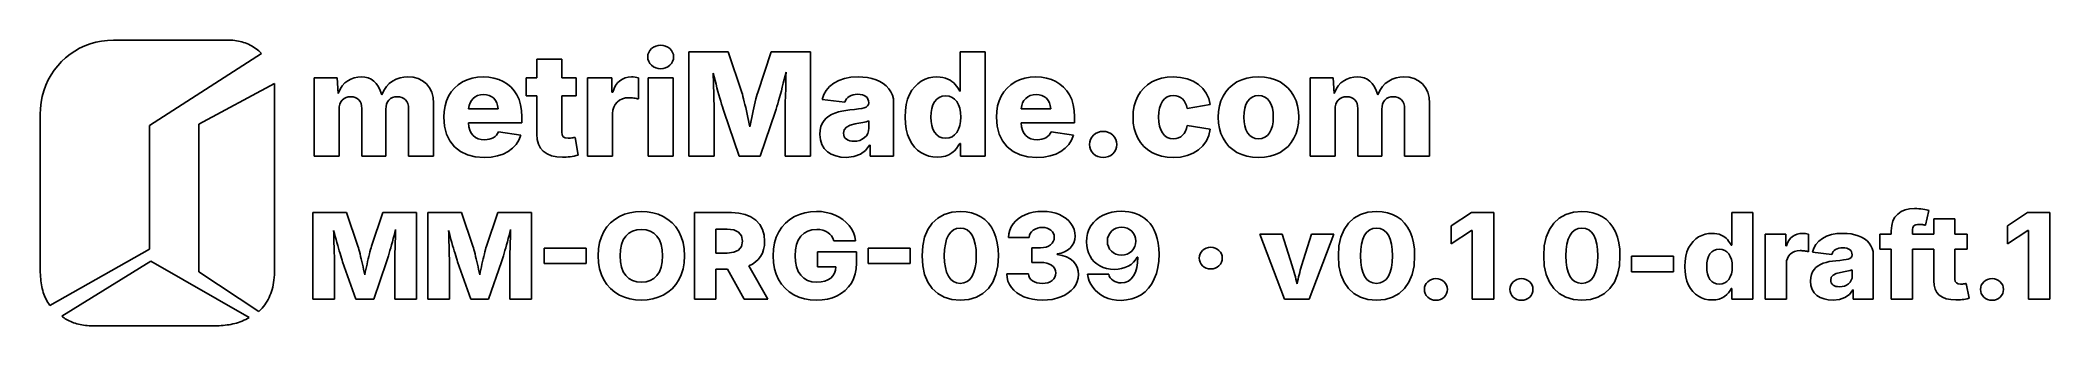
# Model space of a CAD drawing. Header units: metres. Extents: x 0.8 to 79.5, y 0.8 to 12.
import ezdxf

# ---------------------------------------------------------------- set-up
doc = ezdxf.new("R2010")
doc.units = ezdxf.units.M

msp = doc.modelspace()

# ---------------------------------------------------------------- linework, layer by layer
for p, q in [((2.75764, 11.8547), (2.54706, 11.7757)), ((2.976, 11.9173), (2.75764, 11.8547)), ((3.2014, 11.9628), (2.976, 11.9173)), ((3.43317, 11.9906), (3.2014, 11.9628)), ((3.67058, 12), (3.43317, 11.9906)), ((8.18823, 12), (3.67058, 12)), ((8.26517, 11.9986), (8.18823, 12)), ((8.3407, 11.9944), (8.26517, 11.9986)), ((8.41481, 11.9874), (8.3407, 11.9944)), ((8.48752, 11.9778), (8.41481, 11.9874)), ((8.55882, 11.9654), (8.48752, 11.9778)), ((8.62869, 11.9504), (8.55882, 11.9654)), ((8.69717, 11.9328), (8.62869, 11.9504)), ((8.76422, 11.9127), (8.69717, 11.9328)), ((8.82988, 11.8899), (8.76422, 11.9127)), ((8.8941, 11.8647), (8.82988, 11.8899)), ((8.95694, 11.837), (8.8941, 11.8647)), ((9.01834, 11.8069), (8.95694, 11.837)), ((9.07834, 11.7743), (9.01834, 11.8069)), ((1.63528, 11.1588), (1.48611, 10.9957)), ((1.79646, 11.3096), (1.63528, 11.1588)), ((1.96893, 11.4473), (1.79646, 11.3096)), ((2.15199, 11.5714), (1.96893, 11.4473)), ((2.34494, 11.6811), (2.15199, 11.5714)), ((2.54706, 11.7757), (2.34494, 11.6811)), ((5.08235, 8.65881), (9.45882, 11.4823)), ((9.13693, 11.7394), (9.07834, 11.7743)), ((9.19411, 11.7022), (9.13693, 11.7394)), ((9.24988, 11.6627), (9.19411, 11.7022)), ((9.30423, 11.6209), (9.24988, 11.6627)), ((9.35716, 11.5769), (9.30423, 11.6209)), ((9.40869, 11.5307), (9.35716, 11.5769)), ((9.45882, 11.4823), (9.40869, 11.5307)), ((21.2204, 11.2499), (20.2415, 11.2499)), ((20.2415, 11.2499), (20.2415, 10.5211)), ((21.2204, 10.5211), (21.2204, 11.2499)), ((24.5965, 11.4326), (24.5872, 11.3403)), ((24.5872, 11.3403), (24.5965, 11.248)), ((24.6244, 11.5177), (24.5965, 11.4326)), ((24.5965, 11.248), (24.6244, 11.1628)), ((24.6708, 11.5956), (24.6244, 11.5177)), ((24.6244, 11.1628), (24.6708, 11.0849)), ((24.7358, 11.6663), (24.6708, 11.5956)), ((24.6708, 11.0849), (24.7358, 11.0142)), ((24.8138, 11.725), (24.7358, 11.6663)), ((24.8992, 11.767), (24.8138, 11.725)), ((24.992, 11.7921), (24.8992, 11.767)), ((25.0921, 11.8005), (24.992, 11.7921)), ((25.1934, 11.7921), (25.0921, 11.8005)), ((25.287, 11.767), (25.1934, 11.7921)), ((25.3729, 11.725), (25.287, 11.767)), ((25.451, 11.6663), (25.3729, 11.725)), ((25.5161, 11.5956), (25.451, 11.6663)), ((25.451, 11.0142), (25.5161, 11.0849)), ((25.5625, 11.5177), (25.5161, 11.5956)), ((25.5161, 11.0849), (25.5625, 11.1628)), ((25.5904, 11.4326), (25.5625, 11.5177)), ((25.5625, 11.1628), (25.5904, 11.248)), ((25.5997, 11.3403), (25.5904, 11.4326)), ((25.5904, 11.248), (25.5997, 11.3403)), ((27.7381, 11.5402), (26.1955, 11.5402)), ((26.1955, 11.5402), (26.1955, 7.45805)), ((28.271, 9.9512), (27.7381, 11.5402)), ((29.4181, 11.5402), (28.8936, 9.9512)), ((30.9635, 11.5402), (29.4181, 11.5402)), ((30.9635, 7.45805), (30.9635, 11.5402)), ((37.8, 11.5402), (36.8239, 11.5402)), ((36.8239, 11.5402), (36.8239, 9.99503)), ((37.8, 7.45805), (37.8, 11.5402)), ((1.02353, 10.2331), (0.94493, 10.0182)), ((1.11765, 10.4389), (1.02353, 10.2331)), ((1.22658, 10.6351), (1.11765, 10.4389)), ((1.34964, 10.8209), (1.22658, 10.6351)), ((1.48611, 10.9957), (1.34964, 10.8209)), ((9.97646, 10.3059), (7.01176, 8.70587)), ((9.97646, 3.01176), (9.97646, 10.3059)), ((12.4229, 10.5211), (11.5225, 10.5211)), ((11.5225, 10.5211), (11.5225, 7.45805)), ((12.4677, 9.91286), (12.4229, 10.5211)), ((12.7267, 10.322), (12.6259, 10.2098)), ((12.8422, 10.4101), (12.7267, 10.322)), ((12.9673, 10.4767), (12.8422, 10.4101)), ((13.097, 10.5242), (12.9673, 10.4767)), ((13.2316, 10.5527), (13.097, 10.5242)), ((13.3708, 10.5622), (13.2316, 10.5527)), ((13.5133, 10.5517), (13.3708, 10.5622)), ((13.6433, 10.5204), (13.5133, 10.5517)), ((13.7608, 10.4682), (13.6433, 10.5204)), ((13.8659, 10.3951), (13.7608, 10.4682)), ((13.9596, 10.2985), (13.8659, 10.3951)), ((14.043, 10.1759), (13.9596, 10.2985)), ((14.4697, 10.3003), (14.3557, 10.1776)), ((14.6007, 10.3964), (14.4697, 10.3003)), ((14.7426, 10.4689), (14.6007, 10.3964)), ((14.8893, 10.5208), (14.7426, 10.4689)), ((15.0406, 10.5518), (14.8893, 10.5208)), ((15.1967, 10.5622), (15.0406, 10.5518)), ((15.407, 10.5449), (15.1967, 10.5622)), ((15.5975, 10.493), (15.407, 10.5449)), ((15.7681, 10.4065), (15.5975, 10.493)), ((15.919, 10.2855), (15.7681, 10.4065)), ((16.0423, 10.1341), (15.919, 10.2855)), ((17.1657, 10.2516), (17.0215, 10.1228)), ((17.3297, 10.3608), (17.1657, 10.2516)), ((17.5113, 10.4477), (17.3297, 10.3608)), ((17.7084, 10.5098), (17.5113, 10.4477)), ((17.9208, 10.547), (17.7084, 10.5098)), ((18.1487, 10.5594), (17.9208, 10.547)), ((18.3626, 10.5482), (18.1487, 10.5594)), ((18.5641, 10.5146), (18.3626, 10.5482)), ((18.7532, 10.4585), (18.5641, 10.5146)), ((18.9298, 10.38), (18.7532, 10.4585)), ((19.0911, 10.2796), (18.9298, 10.38)), ((19.2341, 10.1581), (19.0911, 10.2796)), ((20.2415, 10.5211), (19.8264, 10.5211)), ((19.8264, 10.5211), (19.8264, 9.81149)), ((21.7841, 10.5211), (21.2204, 10.5211)), ((21.7841, 9.81149), (21.7841, 10.5211)), ((23.1856, 10.5211), (22.2348, 10.5211)), ((22.2348, 10.5211), (22.2348, 7.45805)), ((23.1856, 9.96219), (23.1856, 10.5211)), ((23.4078, 10.3279), (23.3311, 10.2252)), ((23.4983, 10.4115), (23.4078, 10.3279)), ((23.5997, 10.4762), (23.4983, 10.4115)), ((23.709, 10.5225), (23.5997, 10.4762)), ((23.8262, 10.5502), (23.709, 10.5225)), ((23.9513, 10.5594), (23.8262, 10.5502)), ((24.0223, 10.5574), (23.9513, 10.5594)), ((24.0922, 10.5512), (24.0223, 10.5574)), ((24.1611, 10.5409), (24.0922, 10.5512)), ((24.229, 10.5266), (24.1611, 10.5409)), ((24.229, 9.6937), (24.229, 10.5266)), ((25.5829, 10.5211), (24.604, 10.5211)), ((24.604, 10.5211), (24.604, 7.45805)), ((24.7358, 11.0142), (24.8138, 10.9555)), ((24.8138, 10.9555), (24.8992, 10.9135)), ((24.8992, 10.9135), (24.992, 10.8884)), ((24.992, 10.8884), (25.0921, 10.88)), ((25.0921, 10.88), (25.1934, 10.8884)), ((25.1934, 10.8884), (25.287, 10.9135)), ((25.287, 10.9135), (25.3729, 10.9555)), ((25.3729, 10.9555), (25.451, 11.0142)), ((25.5829, 7.45805), (25.5829, 10.5211)), ((27.1549, 10.5639), (27.1519, 10.6991)), ((27.1519, 10.6991), (27.1874, 10.5556)), ((27.1582, 10.4265), (27.1549, 10.5639)), ((27.1619, 10.2872), (27.1582, 10.4265)), ((27.1659, 10.1457), (27.1619, 10.2872)), ((27.1874, 10.5556), (27.2238, 10.4125)), ((27.2238, 10.4125), (27.261, 10.27)), ((27.261, 10.27), (27.2991, 10.1279)), ((29.8571, 10.1622), (29.8952, 10.3086)), ((29.8952, 10.3086), (29.9324, 10.4546)), ((29.9324, 10.4546), (29.9688, 10.6004)), ((29.9688, 10.6004), (30.0043, 10.7457)), ((29.9943, 10.3224), (29.9903, 10.1759)), ((29.998, 10.4663), (29.9943, 10.3224)), ((30.0013, 10.6074), (29.998, 10.4663)), ((30.0043, 10.7457), (30.0013, 10.6074)), ((31.8728, 10.3142), (31.7094, 10.1825)), ((32.0674, 10.4215), (31.8728, 10.3142)), ((32.2904, 10.4981), (32.0674, 10.4215)), ((32.5421, 10.5441), (32.2904, 10.4981)), ((32.8223, 10.5594), (32.5421, 10.5441)), ((33.0126, 10.5521), (32.8223, 10.5594)), ((33.1935, 10.53), (33.0126, 10.5521)), ((33.3652, 10.4931), (33.1935, 10.53)), ((33.5276, 10.4416), (33.3652, 10.4931)), ((33.6774, 10.3758), (33.5276, 10.4416)), ((33.8109, 10.2961), (33.6774, 10.3758)), ((33.9284, 10.2025), (33.8109, 10.2961)), ((35.164, 10.2935), (35.0422, 10.1752)), ((35.2996, 10.3896), (35.164, 10.2935)), ((35.4446, 10.4639), (35.2996, 10.3896)), ((35.5951, 10.517), (35.4446, 10.4639)), ((35.751, 10.5488), (35.5951, 10.517)), ((35.9124, 10.5594), (35.751, 10.5488)), ((36.0326, 10.5542), (35.9124, 10.5594)), ((36.1438, 10.5385), (36.0326, 10.5542)), ((36.2458, 10.5124), (36.1438, 10.5385)), ((36.3387, 10.4759), (36.2458, 10.5124)), ((36.4231, 10.4312), (36.3387, 10.4759)), ((36.4996, 10.3807), (36.4231, 10.4312)), ((36.5683, 10.3243), (36.4996, 10.3807)), ((36.629, 10.2621), (36.5683, 10.3243)), ((36.6824, 10.1967), (36.629, 10.2621)), ((38.8039, 10.2516), (38.6597, 10.1228)), ((38.9678, 10.3608), (38.8039, 10.2516)), ((39.1495, 10.4477), (38.9678, 10.3608)), ((39.3465, 10.5098), (39.1495, 10.4477)), ((39.559, 10.547), (39.3465, 10.5098)), ((39.7868, 10.5594), (39.559, 10.547)), ((40.0008, 10.5482), (39.7868, 10.5594)), ((40.2023, 10.5146), (40.0008, 10.5482)), ((40.3914, 10.4585), (40.2023, 10.5146)), ((40.568, 10.38), (40.3914, 10.4585)), ((40.7292, 10.2796), (40.568, 10.38)), ((40.8723, 10.1581), (40.7292, 10.2796)), ((44.1536, 10.2516), (44.0076, 10.1228)), ((44.32, 10.3608), (44.1536, 10.2516)), ((44.5053, 10.4477), (44.32, 10.3608)), ((44.7078, 10.5098), (44.5053, 10.4477)), ((44.9274, 10.547), (44.7078, 10.5098)), ((45.1643, 10.5594), (44.9274, 10.547)), ((45.451, 10.5411), (45.1643, 10.5594)), ((45.7108, 10.4861), (45.451, 10.5411)), ((45.9439, 10.3945), (45.7108, 10.4861)), ((46.1501, 10.2663), (45.9439, 10.3945)), ((46.3234, 10.1067), (46.1501, 10.2663)), ((47.4924, 10.2516), (47.3465, 10.1228)), ((47.6589, 10.3608), (47.4924, 10.2516)), ((47.8442, 10.4477), (47.6589, 10.3608)), ((48.0466, 10.5098), (47.8442, 10.4477)), ((48.2663, 10.547), (48.0466, 10.5098)), ((48.5031, 10.5594), (48.2663, 10.547)), ((48.7399, 10.547), (48.5031, 10.5594)), ((48.9592, 10.5098), (48.7399, 10.547)), ((49.1613, 10.4477), (48.9592, 10.5098)), ((49.3459, 10.3608), (49.1613, 10.4477)), ((49.5118, 10.2516), (49.3459, 10.3608)), ((49.6573, 10.1228), (49.5118, 10.2516)), ((51.4208, 10.5211), (50.5205, 10.5211)), ((50.5205, 10.5211), (50.5205, 7.45805)), ((51.4657, 9.91286), (51.4208, 10.5211)), ((51.7247, 10.322), (51.6238, 10.2098)), ((51.8401, 10.4101), (51.7247, 10.322)), ((51.9652, 10.4767), (51.8401, 10.4101)), ((52.095, 10.5242), (51.9652, 10.4767)), ((52.2296, 10.5527), (52.095, 10.5242)), ((52.3688, 10.5622), (52.2296, 10.5527)), ((52.5113, 10.5517), (52.3688, 10.5622)), ((52.6413, 10.5204), (52.5113, 10.5517)), ((52.7588, 10.4682), (52.6413, 10.5204)), ((52.8639, 10.3951), (52.7588, 10.4682)), ((52.9576, 10.2985), (52.8639, 10.3951)), ((53.0409, 10.1759), (52.9576, 10.2985)), ((53.4677, 10.3003), (53.3537, 10.1776)), ((53.5987, 10.3964), (53.4677, 10.3003)), ((53.7406, 10.4689), (53.5987, 10.3964)), ((53.8873, 10.5208), (53.7406, 10.4689)), ((54.0386, 10.5518), (53.8873, 10.5208)), ((54.1947, 10.5622), (54.0386, 10.5518)), ((54.405, 10.5449), (54.1947, 10.5622)), ((54.5954, 10.493), (54.405, 10.5449)), ((54.7661, 10.4065), (54.5954, 10.493)), ((54.9169, 10.2855), (54.7661, 10.4065)), ((55.0403, 10.1341), (54.9169, 10.2855)), ((0.83717, 9.56427), (0.8094, 9.32646)), ((0.88258, 9.79509), (0.83717, 9.56427)), ((0.94493, 10.0182), (0.88258, 9.79509)), ((12.5395, 10.0734), (12.4677, 9.91286)), ((12.5094, 9.39093), (12.5333, 9.49092)), ((12.5333, 9.49092), (12.5732, 9.57722)), ((12.6259, 10.2098), (12.5395, 10.0734)), ((12.5732, 9.57722), (12.629, 9.64983)), ((12.629, 9.64983), (12.6973, 9.70737)), ((12.6973, 9.70737), (12.7745, 9.74847)), ((12.7745, 9.74847), (12.8606, 9.77315)), ((12.8606, 9.77315), (12.9557, 9.78136)), ((12.9557, 9.78136), (13.048, 9.77356)), ((13.048, 9.77356), (13.1314, 9.75018)), ((13.1314, 9.75018), (13.2058, 9.71123)), ((13.2058, 9.71123), (13.2713, 9.65669)), ((13.2713, 9.65669), (13.3247, 9.58896)), ((13.3247, 9.58896), (13.3628, 9.51045)), ((13.3628, 9.51045), (13.3857, 9.42114)), ((14.116, 10.0272), (14.043, 10.1759)), ((14.1786, 9.85258), (14.116, 10.0272)), ((14.2587, 10.0284), (14.1786, 9.85258)), ((14.3557, 10.1776), (14.2587, 10.0284)), ((14.3404, 9.4006), (14.363, 9.494)), ((14.363, 9.494), (14.4007, 9.57661)), ((14.4007, 9.57661), (14.4535, 9.64845)), ((14.4535, 9.64845), (14.5192, 9.70659)), ((14.5192, 9.70659), (14.5958, 9.74814)), ((14.5958, 9.74814), (14.6833, 9.77306)), ((14.6833, 9.77306), (14.7816, 9.78136)), ((14.7816, 9.78136), (14.8741, 9.77382)), ((14.8741, 9.77382), (14.958, 9.75122)), ((14.958, 9.75122), (15.0333, 9.71355)), ((15.0333, 9.71355), (15.1, 9.66081)), ((15.1, 9.66081), (15.1546, 9.59351)), ((15.1546, 9.59351), (15.1936, 9.51218)), ((15.1936, 9.51218), (15.217, 9.41679)), ((16.1304, 9.9567), (16.0423, 10.1341)), ((16.1832, 9.75327), (16.1304, 9.9567)), ((16.2009, 9.52382), (16.1832, 9.75327)), ((16.2009, 7.45805), (16.2009, 9.52382)), ((16.7098, 9.62073), (16.6506, 9.42108)), ((16.7926, 9.806), (16.7098, 9.62073)), ((16.8972, 9.97423), (16.7926, 9.806)), ((17.0215, 10.1228), (16.8972, 9.97423)), ((17.5926, 9.43365), (17.6295, 9.54128)), ((17.6295, 9.54128), (17.6816, 9.63571)), ((17.6816, 9.63571), (17.749, 9.71696)), ((17.749, 9.71696), (17.8308, 9.78229)), ((17.8308, 9.78229), (17.9261, 9.82895)), ((17.9261, 9.82895), (18.0348, 9.85695)), ((18.0348, 9.85695), (18.1571, 9.86627)), ((18.1571, 9.86627), (18.2779, 9.85712)), ((18.2779, 9.85712), (18.385, 9.82964)), ((18.385, 9.82964), (18.4784, 9.78383)), ((18.4784, 9.78383), (18.5582, 9.71971)), ((18.5582, 9.71971), (18.6237, 9.63931)), ((18.6237, 9.63931), (18.6746, 9.54471)), ((18.6746, 9.54471), (18.7107, 9.4359)), ((19.3589, 10.0153), (19.2341, 10.1581)), ((19.4655, 9.85121), (19.3589, 10.0153)), ((19.5508, 9.66687), (19.4655, 9.85121)), ((19.6117, 9.4632), (19.5508, 9.66687)), ((19.6483, 9.24016), (19.6117, 9.4632)), ((19.8264, 9.81149), (20.2415, 9.81149)), ((20.2415, 9.81149), (20.2415, 8.31012)), ((21.2204, 8.39503), (21.2204, 9.81149)), ((21.2204, 9.81149), (21.7841, 9.81149)), ((23.2193, 9.96219), (23.1856, 9.96219)), ((23.2682, 10.1033), (23.2193, 9.96219)), ((23.2581, 9.37723), (23.3138, 9.48167)), ((23.3311, 10.2252), (23.2682, 10.1033)), ((23.3138, 9.48167), (23.3917, 9.5731)), ((23.3917, 9.5731), (23.4867, 9.64743)), ((23.4867, 9.64743), (23.5933, 9.70052)), ((23.5933, 9.70052), (23.7117, 9.73236)), ((23.7117, 9.73236), (23.8419, 9.74298)), ((23.8419, 9.74298), (23.8883, 9.7422)), ((23.8883, 9.7422), (23.9376, 9.7399)), ((23.9376, 9.7399), (23.9899, 9.73605)), ((23.9899, 9.73605), (24.0452, 9.73067)), ((24.0452, 9.73067), (24.0993, 9.72372)), ((24.0993, 9.72372), (24.1479, 9.71526)), ((24.1479, 9.71526), (24.1912, 9.70525)), ((24.1912, 9.70525), (24.229, 9.6937)), ((27.17, 10.0057), (27.1659, 10.1457)), ((27.174, 9.87071), (27.17, 10.0057)), ((27.1813, 9.61555), (27.174, 9.87071)), ((27.1844, 9.4987), (27.1813, 9.61555)), ((27.1866, 9.39331), (27.1844, 9.4987)), ((27.2991, 10.1279), (27.3373, 9.98898)), ((27.3373, 9.98898), (27.3745, 9.85568)), ((27.3745, 9.85568), (27.4109, 9.72801)), ((27.4109, 9.72801), (27.4464, 9.60599)), ((27.4464, 9.60599), (27.48, 9.49229)), ((27.48, 9.49229), (27.5109, 9.38956)), ((28.2928, 9.87604), (28.271, 9.9512)), ((28.3162, 9.79025), (28.2928, 9.87604)), ((28.3412, 9.69386), (28.3162, 9.79025)), ((28.3677, 9.58684), (28.3412, 9.69386)), ((28.3952, 9.47227), (28.3677, 9.58684)), ((28.4228, 9.35327), (28.3952, 9.47227)), ((28.7695, 9.4704), (28.7422, 9.35121)), ((28.7969, 9.58546), (28.7695, 9.4704)), ((28.8234, 9.69308), (28.7969, 9.58546)), ((28.8484, 9.78992), (28.8234, 9.69308)), ((28.8718, 9.87595), (28.8484, 9.78992)), ((28.8936, 9.9512), (28.8718, 9.87595)), ((29.6446, 9.39607), (29.676, 9.50282)), ((29.676, 9.50282), (29.7098, 9.62106)), ((29.7098, 9.62106), (29.7453, 9.74786)), ((29.7453, 9.74786), (29.7817, 9.88031)), ((29.7817, 9.88031), (29.8189, 10.0184)), ((29.8189, 10.0184), (29.8571, 10.1622)), ((29.9718, 9.50592), (29.9696, 9.39745)), ((29.9749, 9.62656), (29.9718, 9.50592)), ((29.9785, 9.75592), (29.9749, 9.62656)), ((29.9903, 10.1759), (29.9785, 9.75592)), ((31.4829, 9.86398), (31.4199, 9.67725)), ((31.4199, 9.67725), (32.3062, 9.5649)), ((31.5794, 10.0324), (31.4829, 9.86398)), ((31.7094, 10.1825), (31.5794, 10.0324)), ((32.3062, 9.5649), (32.3316, 9.63373)), ((32.3316, 9.63373), (32.3686, 9.69502)), ((32.3686, 9.69502), (32.4172, 9.74878)), ((32.4172, 9.74878), (32.4773, 9.79501)), ((32.4773, 9.79501), (32.5478, 9.83218)), ((32.5478, 9.83218), (32.6273, 9.85873)), ((32.6273, 9.85873), (32.716, 9.87466)), ((32.716, 9.87466), (32.8138, 9.87997)), ((32.8138, 9.87997), (32.9081, 9.87459)), ((32.9081, 9.87459), (32.9916, 9.8584)), ((32.9916, 9.8584), (33.0644, 9.83144)), ((33.0644, 9.83144), (33.1266, 9.79369)), ((33.1266, 9.79369), (33.1763, 9.74599)), ((33.1763, 9.74599), (33.2118, 9.68922)), ((33.2294, 9.4722), (33.197, 9.41869)), ((33.2118, 9.68922), (33.2331, 9.62338)), ((33.2402, 9.53751), (33.2294, 9.4722)), ((33.2331, 9.62338), (33.2402, 9.54846)), ((33.2402, 9.54846), (33.2402, 9.53751)), ((34.0297, 10.095), (33.9284, 10.2025)), ((34.1113, 9.9744), (34.0297, 10.095)), ((34.1696, 9.84126), (34.1113, 9.9744)), ((34.2046, 9.69565), (34.1696, 9.84126)), ((34.2162, 9.53751), (34.2046, 9.69565)), ((34.2162, 7.45805), (34.2162, 9.53751)), ((34.7081, 9.47655), (34.6752, 9.24352)), ((34.7629, 9.68596), (34.7081, 9.47655)), ((34.8396, 9.87173), (34.7629, 9.68596)), ((34.9341, 10.0346), (34.8396, 9.87173)), ((35.0422, 10.1752), (34.9341, 10.0346)), ((35.7087, 9.32278), (35.7556, 9.46329)), ((35.7556, 9.46329), (35.8212, 9.58546)), ((35.8212, 9.58546), (35.9046, 9.68436)), ((35.9046, 9.68436), (36.0046, 9.75499)), ((36.0046, 9.75499), (36.1213, 9.79738)), ((36.1213, 9.79738), (36.2546, 9.81149)), ((36.2546, 9.81149), (36.387, 9.79762)), ((36.387, 9.79762), (36.5039, 9.75601)), ((36.5039, 9.75601), (36.6051, 9.68665)), ((36.6051, 9.68665), (36.6907, 9.58955)), ((36.7289, 10.1303), (36.6824, 10.1967)), ((36.6907, 9.58955), (36.7588, 9.46866)), ((36.7686, 10.0631), (36.7289, 10.1303)), ((36.7588, 9.46866), (36.8074, 9.32791)), ((36.8015, 9.99503), (36.7686, 10.0631)), ((36.8239, 9.99503), (36.8015, 9.99503)), ((38.3479, 9.62073), (38.2888, 9.42108)), ((38.4307, 9.806), (38.3479, 9.62073)), ((38.5353, 9.97423), (38.4307, 9.806)), ((38.6597, 10.1228), (38.5353, 9.97423)), ((39.2307, 9.43365), (39.2676, 9.54128)), ((39.2676, 9.54128), (39.3198, 9.63571)), ((39.3198, 9.63571), (39.3872, 9.71696)), ((39.3872, 9.71696), (39.4689, 9.78229)), ((39.4689, 9.78229), (39.5642, 9.82895)), ((39.5642, 9.82895), (39.673, 9.85695)), ((39.673, 9.85695), (39.7952, 9.86627)), ((39.7952, 9.86627), (39.916, 9.85712)), ((39.916, 9.85712), (40.0231, 9.82964)), ((40.0231, 9.82964), (40.1166, 9.78383)), ((40.1166, 9.78383), (40.1963, 9.71971)), ((40.1963, 9.71971), (40.2619, 9.63931)), ((40.2619, 9.63931), (40.3127, 9.54471)), ((40.3127, 9.54471), (40.3489, 9.4359)), ((40.9971, 10.0153), (40.8723, 10.1581)), ((41.1037, 9.85121), (40.9971, 10.0153)), ((41.1889, 9.66687), (41.1037, 9.85121)), ((41.2499, 9.4632), (41.1889, 9.66687)), ((41.2864, 9.24016), (41.2499, 9.4632)), ((43.6945, 9.62073), (43.6353, 9.42108)), ((43.7773, 9.806), (43.6945, 9.62073)), ((43.8822, 9.97423), (43.7773, 9.806)), ((44.0076, 10.1228), (43.8822, 9.97423)), ((44.625, 9.33784), (44.6732, 9.4821)), ((44.6732, 9.4821), (44.7407, 9.60461)), ((44.7407, 9.60461), (44.8257, 9.70232)), ((44.8257, 9.70232), (44.9265, 9.77211)), ((44.9265, 9.77211), (45.0431, 9.81398)), ((45.0431, 9.81398), (45.1755, 9.82794)), ((45.1755, 9.82794), (45.2783, 9.81972)), ((45.2783, 9.81972), (45.3707, 9.79506)), ((45.3707, 9.79506), (45.4529, 9.75395)), ((45.4529, 9.75395), (45.5246, 9.6964)), ((45.5246, 9.6964), (45.5859, 9.62381)), ((45.5859, 9.62381), (45.6365, 9.53751)), ((45.6365, 9.53751), (45.6764, 9.4375)), ((45.7056, 9.32381), (46.6087, 9.47174)), ((46.4576, 9.92107), (46.3234, 10.1067)), ((46.5527, 9.70941), (46.4576, 9.92107)), ((46.6087, 9.47174), (46.5527, 9.70941)), ((47.0333, 9.62073), (46.9742, 9.42108)), ((47.1161, 9.806), (47.0333, 9.62073)), ((47.2211, 9.97423), (47.1161, 9.806)), ((47.3465, 10.1228), (47.2211, 9.97423)), ((47.9625, 9.32928), (48.009, 9.47313)), ((48.009, 9.47313), (48.074, 9.59779)), ((48.074, 9.59779), (48.1565, 9.69847)), ((48.1565, 9.69847), (48.2556, 9.7704)), ((48.2556, 9.7704), (48.3711, 9.81355)), ((48.3711, 9.81355), (48.5031, 9.82794)), ((48.5031, 9.82794), (48.6351, 9.81355)), ((48.6351, 9.81355), (48.7506, 9.7704)), ((48.7506, 9.7704), (48.8497, 9.69847)), ((48.8497, 9.69847), (48.9322, 9.59779)), ((48.9322, 9.59779), (48.9973, 9.47313)), ((48.9973, 9.47313), (49.0437, 9.32928)), ((49.7824, 9.97423), (49.6573, 10.1228)), ((49.8872, 9.806), (49.7824, 9.97423)), ((49.9701, 9.62073), (49.8872, 9.806)), ((50.0292, 9.42108), (49.9701, 9.62073)), ((51.5375, 10.0734), (51.4657, 9.91286)), ((51.5073, 9.39093), (51.5313, 9.49092)), ((51.5313, 9.49092), (51.5711, 9.57722)), ((51.6238, 10.2098), (51.5375, 10.0734)), ((51.5711, 9.57722), (51.627, 9.64983)), ((51.627, 9.64983), (51.6952, 9.70737)), ((51.6952, 9.70737), (51.7725, 9.74847)), ((51.7725, 9.74847), (51.8586, 9.77315)), ((51.8586, 9.77315), (51.9537, 9.78136)), ((51.9537, 9.78136), (52.046, 9.77356)), ((52.046, 9.77356), (52.1294, 9.75018)), ((52.1294, 9.75018), (52.2038, 9.71123)), ((52.2038, 9.71123), (52.2693, 9.65669)), ((52.2693, 9.65669), (52.3226, 9.58896)), ((52.3226, 9.58896), (52.3608, 9.51045)), ((52.3608, 9.51045), (52.3837, 9.42114)), ((53.1139, 10.0272), (53.0409, 10.1759)), ((53.1766, 9.85258), (53.1139, 10.0272)), ((53.2566, 10.0284), (53.1766, 9.85258)), ((53.3537, 10.1776), (53.2566, 10.0284)), ((53.3384, 9.4006), (53.361, 9.494)), ((53.361, 9.494), (53.3987, 9.57661)), ((53.3987, 9.57661), (53.4514, 9.64845)), ((53.4514, 9.64845), (53.5172, 9.70659)), ((53.5172, 9.70659), (53.5938, 9.74814)), ((53.5938, 9.74814), (53.6813, 9.77306)), ((53.6813, 9.77306), (53.7796, 9.78136)), ((53.7796, 9.78136), (53.8721, 9.77382)), ((53.8721, 9.77382), (53.956, 9.75122)), ((53.956, 9.75122), (54.0312, 9.71355)), ((54.0312, 9.71355), (54.0979, 9.66081)), ((54.0979, 9.66081), (54.1525, 9.59351)), ((54.1525, 9.59351), (54.1916, 9.51218)), ((54.1916, 9.51218), (54.215, 9.41679)), ((55.1284, 9.9567), (55.0403, 10.1341)), ((55.1812, 9.75327), (55.1284, 9.9567)), ((55.1988, 9.52382), (55.1812, 9.75327)), ((55.1988, 7.45805), (55.1988, 9.52382)), ((0.8094, 9.32646), (0.79999, 9.08235)), ((0.79999, 9.08235), (0.79999, 3.05882)), ((5.08235, 3.81175), (5.08235, 8.65881)), ((7.01176, 8.70587), (7.01176, 2.91763)), ((12.5014, 9.27722), (12.5094, 9.39093)), ((12.5014, 7.45805), (12.5014, 9.27722)), ((13.3857, 9.42114), (13.3933, 9.32106)), ((13.3933, 9.32106), (13.3933, 7.45805)), ((14.3329, 9.29642), (14.3404, 9.4006)), ((14.3329, 7.45805), (14.3329, 9.29642)), ((15.217, 9.41679), (15.2248, 9.30736)), ((15.2248, 9.30736), (15.2248, 7.45805)), ((16.6151, 9.20703), (16.6033, 8.97859)), ((16.6033, 8.97859), (16.6297, 8.62988)), ((16.6506, 9.42108), (16.6151, 9.20703)), ((17.5822, 8.60129), (17.5653, 8.75668)), ((17.5653, 8.75668), (19.6604, 8.75668)), ((17.5709, 9.31285), (17.5926, 9.43365)), ((18.7321, 9.31285), (17.5709, 9.31285)), ((18.7107, 9.4359), (18.7321, 9.31285)), ((19.6604, 8.99779), (19.6483, 9.24016)), ((19.6604, 8.75668), (19.6604, 8.99779)), ((23.2136, 9.12929), (23.2248, 9.25977)), ((23.2136, 7.45805), (23.2136, 9.12929)), ((23.2248, 9.25977), (23.2581, 9.37723)), ((27.1879, 9.29939), (27.1866, 9.39331)), ((27.1884, 9.21695), (27.1879, 9.29939)), ((27.1884, 7.45805), (27.1884, 9.21695)), ((27.5109, 9.38956), (27.5389, 9.29778)), ((27.5389, 9.29778), (27.5642, 9.21695)), ((27.5642, 9.21695), (28.1672, 7.45805)), ((28.4505, 9.22981), (28.4228, 9.35327)), ((28.4785, 9.10188), (28.4505, 9.22981)), ((28.5062, 8.97279), (28.4785, 9.10188)), ((28.5332, 8.84573), (28.5062, 8.97279)), ((28.5595, 8.72075), (28.5332, 8.84573)), ((28.5851, 8.59779), (28.5595, 8.72075)), ((28.6094, 8.72066), (28.5851, 8.59779)), ((28.6346, 8.8454), (28.6094, 8.72066)), ((28.6606, 8.97202), (28.6346, 8.8454)), ((28.6875, 9.10051), (28.6606, 8.97202)), ((28.7148, 9.22792), (28.6875, 9.10051)), ((28.7422, 9.35121), (28.7148, 9.22792)), ((28.9946, 7.45805), (29.5892, 9.21695)), ((29.5892, 9.21695), (29.6157, 9.30077)), ((29.6157, 9.30077), (29.6446, 9.39607)), ((29.9683, 9.30112), (29.9678, 9.21695)), ((29.9678, 9.21695), (29.9678, 7.45805)), ((29.9696, 9.39745), (29.9683, 9.30112)), ((31.4201, 8.73837), (31.3701, 8.61218)), ((31.49, 8.84709), (31.4201, 8.73837)), ((31.5765, 8.9406), (31.49, 8.84709)), ((31.6762, 9.02107), (31.5765, 8.9406)), ((31.789, 9.08853), (31.6762, 9.02107)), ((31.9149, 9.14297), (31.789, 9.08853)), ((32.0507, 9.18665), (31.9149, 9.14297)), ((32.193, 9.22176), (32.0507, 9.18665)), ((32.3417, 9.24831), (32.193, 9.22176)), ((32.4969, 9.26628), (32.3417, 9.24831)), ((32.3686, 8.59161), (32.5097, 8.66815)), ((32.6819, 9.28366), (32.4969, 9.26628)), ((32.5097, 8.66815), (32.7073, 8.71559)), ((32.8387, 9.30293), (32.6819, 9.28366)), ((32.7073, 8.71559), (32.7774, 8.72707)), ((32.7774, 8.72707), (32.8503, 8.73955)), ((32.9673, 9.32408), (32.8387, 9.30293)), ((32.8503, 8.73955), (32.926, 8.75308)), ((32.926, 8.75308), (33.0045, 8.76764)), ((33.0677, 9.34711), (32.9673, 9.32408)), ((33.0045, 8.76764), (33.0798, 8.78355)), ((33.1431, 9.377), (33.0677, 9.34711)), ((33.0798, 8.78355), (33.1455, 8.80121)), ((33.197, 9.41869), (33.1431, 9.377)), ((33.1455, 8.80121), (33.2018, 8.82057)), ((33.2018, 8.82057), (33.2486, 8.84164)), ((33.2486, 8.84164), (33.2486, 8.54848)), ((34.6752, 9.24352), (34.6643, 8.98683)), ((34.6643, 8.98683), (34.6748, 8.73727)), ((34.6748, 8.73727), (34.7064, 8.50909)), ((35.6712, 8.98683), (35.6806, 9.16397)), ((35.6806, 8.80962), (35.6712, 8.98683)), ((35.6806, 9.16397), (35.7087, 9.32278)), ((35.7087, 8.65053), (35.6806, 8.80962)), ((36.8365, 8.8085), (36.8071, 8.64882)), ((36.8074, 9.32791), (36.8366, 9.16731)), ((36.8464, 8.98683), (36.8365, 8.8085)), ((36.8366, 9.16731), (36.8464, 8.98683)), ((38.2533, 9.20703), (38.2414, 8.97859)), ((38.2414, 8.97859), (38.2678, 8.62988)), ((38.2888, 9.42108), (38.2533, 9.20703)), ((39.2204, 8.60129), (39.2035, 8.75668)), ((39.2035, 8.75668), (41.2986, 8.75668)), ((39.2091, 9.31285), (39.2307, 9.43365)), ((40.3702, 9.31285), (39.2091, 9.31285)), ((40.3489, 9.4359), (40.3702, 9.31285)), ((41.2986, 8.99779), (41.2864, 9.24016)), ((41.2986, 8.75668), (41.2986, 8.99779)), ((43.5998, 9.20703), (43.588, 8.97859)), ((43.588, 8.97859), (43.5998, 8.75026)), ((43.6353, 9.42108), (43.5998, 9.20703)), ((43.5998, 8.75026), (43.6353, 8.53648)), ((44.5865, 8.98409), (44.5961, 9.17183)), ((44.5961, 8.79718), (44.5865, 8.98409)), ((44.5961, 9.17183), (44.625, 9.33784)), ((44.625, 8.631), (44.5961, 8.79718)), ((45.6764, 9.4375), (45.7056, 9.32381)), ((46.9387, 9.20703), (46.9268, 8.97859)), ((46.9268, 8.97859), (46.9387, 8.75026)), ((46.9742, 9.42108), (46.9387, 9.20703)), ((46.9387, 8.75026), (46.9742, 8.53648)), ((47.9254, 8.98409), (47.9346, 9.16628)), ((47.9346, 8.80165), (47.9254, 8.98409)), ((47.9346, 9.16628), (47.9625, 9.32928)), ((47.9625, 8.63786), (47.9346, 8.80165)), ((49.0437, 9.32928), (49.0716, 9.16628)), ((49.0716, 8.80165), (49.0437, 8.63786)), ((49.0716, 9.16628), (49.0809, 8.98409)), ((49.0809, 8.98409), (49.0716, 8.80165)), ((50.0647, 9.20703), (50.0292, 9.42108)), ((50.0292, 8.53648), (50.0647, 8.75026)), ((50.0766, 8.97859), (50.0647, 9.20703)), ((50.0647, 8.75026), (50.0766, 8.97859)), ((51.4994, 9.27722), (51.5073, 9.39093)), ((51.4994, 7.45805), (51.4994, 9.27722)), ((52.3837, 9.42114), (52.3913, 9.32106)), ((52.3913, 9.32106), (52.3913, 7.45805)), ((53.3308, 9.29642), (53.3384, 9.4006)), ((53.3308, 7.45805), (53.3308, 9.29642)), ((54.215, 9.41679), (54.2227, 9.30736)), ((54.2227, 9.30736), (54.2227, 7.45805)), ((16.6297, 8.62988), (16.7088, 8.32074)), ((16.7088, 8.32074), (16.8407, 8.05113)), ((16.8407, 8.05113), (17.0254, 7.82109)), ((17.619, 8.46661), (17.5822, 8.60129)), ((17.6755, 8.35265), (17.619, 8.46661)), ((17.7518, 8.25941), (17.6755, 8.35265)), ((17.8447, 8.1869), (17.7518, 8.25941)), ((17.9506, 8.13513), (17.8447, 8.1869)), ((18.0697, 8.10405), (17.9506, 8.13513)), ((18.202, 8.0937), (18.0697, 8.10405)), ((18.2968, 8.09875), (18.202, 8.0937)), ((18.385, 8.11389), (18.2968, 8.09875)), ((18.4665, 8.13914), (18.385, 8.11389)), ((18.5414, 8.1745), (18.4665, 8.13914)), ((18.6076, 8.21945), (18.5414, 8.1745)), ((18.6634, 8.27347), (18.6076, 8.21945)), ((18.7086, 8.33656), (18.6634, 8.27347)), ((18.7433, 8.40874), (18.7086, 8.33656)), ((19.6156, 8.26903), (18.7433, 8.40874)), ((19.2961, 7.76405), (19.4343, 7.91217)), ((19.4343, 7.91217), (19.5408, 8.08049)), ((19.5408, 8.08049), (19.6156, 8.26903)), ((20.2415, 8.31012), (20.2576, 8.10403)), ((20.2576, 8.10403), (20.306, 7.92415)), ((20.306, 7.92415), (20.3867, 7.77046)), ((21.236, 8.29076), (21.2204, 8.39503)), ((21.2828, 8.21626), (21.236, 8.29076)), ((21.3608, 8.17157), (21.2828, 8.21626)), ((21.47, 8.15668), (21.3608, 8.17157)), ((21.4978, 8.15746), (21.47, 8.15668)), ((21.5307, 8.15976), (21.4978, 8.15746)), ((21.5686, 8.1636), (21.5307, 8.15976)), ((21.6116, 8.16901), (21.5686, 8.1636)), ((21.654, 8.17493), (21.6116, 8.16901)), ((21.6898, 8.18033), (21.654, 8.17493)), ((21.7192, 8.18521), (21.6898, 8.18033)), ((21.7421, 8.18956), (21.7192, 8.18521)), ((21.8683, 7.4937), (21.7421, 8.18956)), ((31.3401, 8.46851), (31.3302, 8.30737)), ((31.3302, 8.30737), (31.3483, 8.09436)), ((31.3701, 8.61218), (31.3401, 8.46851)), ((31.3483, 8.09436), (31.4027, 7.91013)), ((31.4027, 7.91013), (31.4934, 7.75465)), ((32.2557, 8.3512), (32.284, 8.48596)), ((32.2628, 8.27904), (32.2557, 8.3512)), ((32.2841, 8.21594), (32.2628, 8.27904)), ((32.284, 8.48596), (32.3686, 8.59161)), ((32.3196, 8.16193), (32.2841, 8.21594)), ((32.3693, 8.11697), (32.3196, 8.16193)), ((32.4301, 8.0816), (32.3693, 8.11697)), ((32.4987, 8.05634), (32.4301, 8.0816)), ((32.5752, 8.04118), (32.4987, 8.05634)), ((32.6596, 8.03613), (32.5752, 8.04118)), ((32.7783, 8.04503), (32.6596, 8.03613)), ((32.8875, 8.07175), (32.7783, 8.04503)), ((32.9872, 8.11626), (32.8875, 8.07175)), ((33.0775, 8.17857), (32.9872, 8.11626)), ((33.1524, 8.25513), (33.0775, 8.17857)), ((33.1164, 7.67604), (33.271, 7.88818)), ((33.2058, 8.34229), (33.1524, 8.25513)), ((33.2379, 8.44006), (33.2058, 8.34229)), ((33.2486, 8.54848), (33.2379, 8.44006)), ((33.271, 7.88818), (33.2963, 7.88818)), ((33.2963, 7.88818), (33.2963, 7.45805)), ((34.7064, 8.50909), (34.759, 8.30234)), ((34.759, 8.30234), (34.8326, 8.11697)), ((34.8326, 8.11697), (34.9241, 7.95309)), ((34.9241, 7.95309), (35.0303, 7.81079)), ((35.7556, 8.50961), (35.7087, 8.65053)), ((35.8212, 8.38684), (35.7556, 8.50961)), ((35.9046, 8.28734), (35.8212, 8.38684)), ((36.0046, 8.21628), (35.9046, 8.28734)), ((36.1213, 8.17365), (36.0046, 8.21628)), ((36.2546, 8.15942), (36.1213, 8.17365)), ((36.3859, 8.17355), (36.2546, 8.15942)), ((36.5021, 8.21593), (36.3859, 8.17355)), ((36.6032, 8.28658), (36.5021, 8.21593)), ((36.6893, 8.38545), (36.6032, 8.28658)), ((36.758, 8.5078), (36.6893, 8.38545)), ((36.7476, 7.85251), (36.8015, 7.95396)), ((36.8071, 8.64882), (36.758, 8.5078)), ((36.8015, 7.95396), (36.8352, 7.95396)), ((36.8352, 7.95396), (36.8352, 7.45805)), ((38.2678, 8.62988), (38.347, 8.32074)), ((38.347, 8.32074), (38.4789, 8.05113)), ((38.4789, 8.05113), (38.6635, 7.82109)), ((39.2571, 8.46661), (39.2204, 8.60129)), ((39.3136, 8.35265), (39.2571, 8.46661)), ((39.39, 8.25941), (39.3136, 8.35265)), ((39.4828, 8.1869), (39.39, 8.25941)), ((39.5888, 8.13513), (39.4828, 8.1869)), ((39.7079, 8.10405), (39.5888, 8.13513)), ((39.8401, 8.0937), (39.7079, 8.10405)), ((39.935, 8.09875), (39.8401, 8.0937)), ((40.0231, 8.11389), (39.935, 8.09875)), ((40.1047, 8.13914), (40.0231, 8.11389)), ((40.1795, 8.1745), (40.1047, 8.13914)), ((40.2458, 8.21945), (40.1795, 8.1745)), ((40.3015, 8.27347), (40.2458, 8.21945)), ((40.3467, 8.33656), (40.3015, 8.27347)), ((40.3814, 8.40874), (40.3467, 8.33656)), ((41.2537, 8.26903), (40.3814, 8.40874)), ((40.9342, 7.76405), (41.0725, 7.91217)), ((41.0725, 7.91217), (41.179, 8.08049)), ((41.179, 8.08049), (41.2537, 8.26903)), ((41.9005, 8.01517), (41.8909, 7.91013)), ((41.8909, 7.91013), (41.9005, 7.80627)), ((41.9291, 8.11115), (41.9005, 8.01517)), ((41.9769, 8.19804), (41.9291, 8.11115)), ((42.0438, 8.27586), (41.9769, 8.19804)), ((42.1247, 8.34), (42.0438, 8.27586)), ((42.2145, 8.38582), (42.1247, 8.34)), ((42.3133, 8.4133), (42.2145, 8.38582)), ((42.421, 8.42247), (42.3133, 8.4133)), ((42.5287, 8.4133), (42.421, 8.42247)), ((42.6275, 8.38582), (42.5287, 8.4133)), ((42.7173, 8.34), (42.6275, 8.38582)), ((42.7982, 8.27586), (42.7173, 8.34)), ((42.8651, 8.19804), (42.7982, 8.27586)), ((42.9129, 8.11115), (42.8651, 8.19804)), ((42.9415, 8.01517), (42.9129, 8.11115)), ((42.9511, 7.91013), (42.9415, 8.01517)), ((42.9415, 7.80627), (42.9511, 7.91013)), ((43.6353, 8.53648), (43.6945, 8.33725)), ((43.6945, 8.33725), (43.7773, 8.15256)), ((43.7773, 8.15256), (43.8822, 7.98492)), ((43.8822, 7.98492), (44.0076, 7.83681)), ((44.6732, 8.48552), (44.625, 8.631)), ((44.7407, 8.36078), (44.6732, 8.48552)), ((44.8257, 8.2607), (44.7407, 8.36078)), ((44.9265, 8.18922), (44.8257, 8.2607)), ((45.0431, 8.14633), (44.9265, 8.18922)), ((45.1755, 8.13203), (45.0431, 8.14633)), ((45.2785, 8.14059), (45.1755, 8.13203)), ((45.3714, 8.16629), (45.2785, 8.14059)), ((45.4545, 8.20909), (45.3714, 8.16629)), ((45.5275, 8.26903), (45.4545, 8.20909)), ((45.5898, 8.34438), (45.5275, 8.26903)), ((45.6407, 8.43341), (45.5898, 8.34438)), ((45.6802, 8.53615), (45.6407, 8.43341)), ((45.7084, 8.65257), (45.6802, 8.53615)), ((46.6115, 8.51013), (45.7084, 8.65257)), ((46.327, 7.86003), (46.4607, 8.0495)), ((46.4607, 8.0495), (46.5556, 8.2662)), ((46.5556, 8.2662), (46.6115, 8.51013)), ((46.9742, 8.53648), (47.0333, 8.33725)), ((47.0333, 8.33725), (47.1161, 8.15256)), ((47.1161, 8.15256), (47.2211, 7.98492)), ((47.2211, 7.98492), (47.3465, 7.83681)), ((48.009, 8.49274), (47.9625, 8.63786)), ((48.074, 8.36627), (48.009, 8.49274)), ((48.1565, 8.26379), (48.074, 8.36627)), ((48.2556, 8.1906), (48.1565, 8.26379)), ((48.3711, 8.14668), (48.2556, 8.1906)), ((48.5031, 8.13203), (48.3711, 8.14668)), ((48.6351, 8.14668), (48.5031, 8.13203)), ((48.7506, 8.1906), (48.6351, 8.14668)), ((48.8497, 8.26379), (48.7506, 8.1906)), ((48.9322, 8.36627), (48.8497, 8.26379)), ((48.9973, 8.49274), (48.9322, 8.36627)), ((49.0437, 8.63786), (48.9973, 8.49274)), ((49.6573, 7.83681), (49.7824, 7.98492)), ((49.7824, 7.98492), (49.8872, 8.15256)), ((49.8872, 8.15256), (49.9701, 8.33725)), ((49.9701, 8.33725), (50.0292, 8.53648)), ((11.5225, 7.45805), (12.5014, 7.45805)), ((13.3933, 7.45805), (14.3329, 7.45805)), ((15.2248, 7.45805), (16.2009, 7.45805)), ((17.0254, 7.82109), (17.2562, 7.6371)), ((17.2562, 7.6371), (17.5264, 7.50568)), ((17.5264, 7.50568), (17.8361, 7.42682)), ((17.8361, 7.42682), (18.1852, 7.40053)), ((18.1852, 7.40053), (18.4575, 7.41527)), ((18.4575, 7.41527), (18.7051, 7.45944)), ((18.7051, 7.45944), (18.928, 7.53307)), ((18.928, 7.53307), (19.1261, 7.63614)), ((19.1261, 7.63614), (19.2961, 7.76405)), ((20.3867, 7.77046), (20.4995, 7.64297)), ((20.4995, 7.64297), (20.6437, 7.54289)), ((20.6437, 7.54289), (20.8179, 7.47142)), ((20.8179, 7.47142), (21.0223, 7.42853)), ((21.0223, 7.42853), (21.2568, 7.41423)), ((21.2568, 7.41423), (21.3266, 7.41525)), ((21.3266, 7.41525), (21.3985, 7.41833)), ((21.3985, 7.41833), (21.4725, 7.42348)), ((21.4725, 7.42348), (21.5485, 7.43068)), ((21.5485, 7.43068), (21.6264, 7.44078)), ((21.6264, 7.44078), (21.7056, 7.45465)), ((21.7056, 7.45465), (21.7862, 7.47229)), ((21.7862, 7.47229), (21.8683, 7.4937)), ((22.2348, 7.45805), (23.2136, 7.45805)), ((24.604, 7.45805), (25.5829, 7.45805)), ((26.1955, 7.45805), (27.1884, 7.45805)), ((28.1672, 7.45805), (28.9946, 7.45805)), ((29.9678, 7.45805), (30.9635, 7.45805)), ((31.4934, 7.75465), (31.6204, 7.62794)), ((31.6204, 7.62794), (31.7757, 7.52965)), ((31.7757, 7.52965), (31.951, 7.45944)), ((31.951, 7.45944), (32.1466, 7.41733)), ((32.1466, 7.41733), (32.3623, 7.40329)), ((32.3623, 7.40329), (32.662, 7.43359)), ((32.662, 7.43359), (32.9134, 7.52451)), ((32.9134, 7.52451), (33.1164, 7.67604)), ((33.2963, 7.45805), (34.2162, 7.45805)), ((35.0303, 7.81079), (35.1513, 7.69008)), ((35.1513, 7.69008), (35.2869, 7.59093)), ((35.2869, 7.59093), (35.4338, 7.51363)), ((35.4338, 7.51363), (35.5884, 7.4584)), ((35.5884, 7.4584), (35.7508, 7.42528)), ((35.7508, 7.42528), (35.9208, 7.41423)), ((35.9208, 7.41423), (36.0913, 7.42459)), ((36.0913, 7.42459), (36.2437, 7.45567)), ((36.2437, 7.45567), (36.3781, 7.50746)), ((36.3781, 7.50746), (36.4944, 7.57999)), ((36.4944, 7.57999), (36.594, 7.66551)), ((36.594, 7.66551), (36.6784, 7.75635)), ((36.6784, 7.75635), (36.7476, 7.85251)), ((36.8352, 7.45805), (37.8, 7.45805)), ((38.6635, 7.82109), (38.8943, 7.6371)), ((38.8943, 7.6371), (39.1646, 7.50568)), ((39.1646, 7.50568), (39.4742, 7.42682)), ((39.4742, 7.42682), (39.8233, 7.40053)), ((39.8233, 7.40053), (40.0956, 7.41527)), ((40.0956, 7.41527), (40.3432, 7.45944)), ((40.3432, 7.45944), (40.5661, 7.53307)), ((40.5661, 7.53307), (40.7643, 7.63614)), ((40.7643, 7.63614), (40.9342, 7.76405)), ((41.9005, 7.80627), (41.9291, 7.71114)), ((41.9291, 7.71114), (41.9769, 7.62476)), ((41.9769, 7.62476), (42.0438, 7.5471)), ((42.0438, 7.5471), (42.1247, 7.48297)), ((42.1247, 7.48297), (42.2145, 7.43718)), ((42.2145, 7.43718), (42.3133, 7.4097)), ((42.3133, 7.4097), (42.421, 7.40053)), ((42.421, 7.40053), (42.5287, 7.4097)), ((42.5287, 7.4097), (42.6275, 7.43718)), ((42.6275, 7.43718), (42.7173, 7.48297)), ((42.7173, 7.48297), (42.7982, 7.5471)), ((42.7982, 7.5471), (42.8651, 7.62476)), ((42.8651, 7.62476), (42.9129, 7.71114)), ((42.9129, 7.71114), (42.9415, 7.80627)), ((44.0076, 7.83681), (44.1536, 7.70822)), ((44.1536, 7.70822), (44.32, 7.59914)), ((44.32, 7.59914), (44.5053, 7.51225)), ((44.5053, 7.51225), (44.7078, 7.45018)), ((44.7078, 7.45018), (44.9274, 7.41295)), ((44.9274, 7.41295), (45.1643, 7.40053)), ((45.1643, 7.40053), (45.4533, 7.41911)), ((45.4533, 7.41911), (45.7147, 7.47485)), ((45.7147, 7.47485), (45.9483, 7.56775)), ((45.9483, 7.56775), (46.1543, 7.69778)), ((46.1543, 7.69778), (46.327, 7.86003)), ((47.3465, 7.83681), (47.4924, 7.70822)), ((47.4924, 7.70822), (47.6589, 7.59914)), ((47.6589, 7.59914), (47.8442, 7.51225)), ((47.8442, 7.51225), (48.0466, 7.45018)), ((48.0466, 7.45018), (48.2663, 7.41295)), ((48.2663, 7.41295), (48.5031, 7.40053)), ((48.5031, 7.40053), (48.7399, 7.41295)), ((48.7399, 7.41295), (48.9592, 7.45018)), ((48.9592, 7.45018), (49.1613, 7.51225)), ((49.1613, 7.51225), (49.3459, 7.59914)), ((49.3459, 7.59914), (49.5118, 7.70822)), ((49.5118, 7.70822), (49.6573, 7.83681)), ((50.5205, 7.45805), (51.4994, 7.45805)), ((52.3913, 7.45805), (53.3308, 7.45805)), ((54.2227, 7.45805), (55.1988, 7.45805)), ((12.7888, 5.24089), (11.4767, 5.24089)), ((11.4767, 5.24089), (11.4767, 1.85239)), ((13.2421, 3.92186), (12.7888, 5.24089)), ((14.2178, 5.24089), (13.7717, 3.92186)), ((15.5323, 5.24089), (14.2178, 5.24089)), ((15.5323, 1.85239), (15.5323, 5.24089)), ((17.2899, 5.24089), (15.9778, 5.24089)), ((15.9778, 5.24089), (15.9778, 1.85239)), ((17.7432, 3.92186), (17.2899, 5.24089)), ((18.7189, 5.24089), (18.2728, 3.92186)), ((20.0334, 5.24089), (18.7189, 5.24089)), ((20.0334, 1.85239), (20.0334, 5.24089)), ((23.1341, 4.83495), (22.9922, 4.67548)), ((23.2958, 4.97112), (23.1341, 4.83495)), ((23.4773, 5.08398), (23.2958, 4.97112)), ((23.6748, 5.17253), (23.4773, 5.08398)), ((23.8844, 5.23579), (23.6748, 5.17253)), ((24.106, 5.27374), (23.8844, 5.23579)), ((24.3398, 5.28639), (24.106, 5.27374)), ((24.5714, 5.27374), (24.3398, 5.28639)), ((24.7915, 5.23579), (24.5714, 5.27374)), ((25.0002, 5.17253), (24.7915, 5.23579)), ((25.1974, 5.08398), (25.0002, 5.17253)), ((25.3789, 4.97112), (25.1974, 5.08398)), ((25.5406, 4.83495), (25.3789, 4.97112)), ((25.6825, 4.67548), (25.5406, 4.83495)), ((27.8703, 5.24089), (26.415, 5.24089)), ((26.415, 5.24089), (26.415, 1.85239)), ((28.155, 5.22191), (27.8703, 5.24089)), ((28.4079, 5.16498), (28.155, 5.22191)), ((28.6291, 5.0701), (28.4079, 5.16498)), ((28.8186, 4.93727), (28.6291, 5.0701)), ((28.9704, 4.77205), (28.8186, 4.93727)), ((29.0789, 4.57996), (28.9704, 4.77205)), ((29.9857, 4.8287), (29.8428, 4.66823)), ((30.1482, 4.96614), (29.9857, 4.8287)), ((30.3304, 5.08057), (30.1482, 4.96614)), ((30.5281, 5.17061), (30.3304, 5.08057)), ((30.7372, 5.23494), (30.5281, 5.17061)), ((30.9576, 5.27353), (30.7372, 5.23494)), ((31.1893, 5.28639), (30.9576, 5.27353)), ((31.3885, 5.27722), (31.1893, 5.28639)), ((31.5781, 5.24971), (31.3885, 5.27722)), ((31.7582, 5.20387), (31.5781, 5.24971)), ((31.9288, 5.13968), (31.7582, 5.20387)), ((32.0871, 5.05923), (31.9288, 5.13968)), ((32.2303, 4.96458), (32.0871, 5.05923)), ((32.3585, 4.85571), (32.2303, 4.96458)), ((32.4715, 4.73262), (32.3585, 4.85571)), ((32.5666, 4.59766), (32.4715, 4.73262)), ((35.7262, 4.82698), (35.5535, 4.57455)), ((35.9429, 5.02797), (35.7262, 4.82698)), ((36.1983, 5.17154), (35.9429, 5.02797)), ((36.4922, 5.25768), (36.1983, 5.17154)), ((36.8248, 5.28639), (36.4922, 5.25768)), ((37.0513, 5.27345), (36.8248, 5.28639)), ((37.2608, 5.23465), (37.0513, 5.27345)), ((37.4533, 5.16997), (37.2608, 5.23465)), ((37.6288, 5.07942), (37.4533, 5.16997)), ((37.786, 4.96451), (37.6288, 5.07942)), ((37.9237, 4.82671), (37.786, 4.96451)), ((38.0419, 4.66603), (37.9237, 4.82671)), ((38.8915, 4.79515), (38.8157, 4.6759)), ((38.9859, 4.90382), (38.8915, 4.79515)), ((39.0961, 5.00012), (38.9859, 4.90382)), ((39.2221, 5.08405), (39.0961, 5.00012)), ((39.3639, 5.15561), (39.2221, 5.08405)), ((39.5187, 5.21283), (39.3639, 5.15561)), ((39.6839, 5.25371), (39.5187, 5.21283)), ((39.8593, 5.27821), (39.6839, 5.25371)), ((40.045, 5.28639), (39.8593, 5.27821)), ((40.2279, 5.27844), (40.045, 5.28639)), ((40.3996, 5.25456), (40.2279, 5.27844)), ((40.5601, 5.21475), (40.3996, 5.25456)), ((40.7094, 5.15903), (40.5601, 5.21475)), ((40.8452, 5.0896), (40.7094, 5.15903)), ((40.9653, 5.00864), (40.8452, 5.0896)), ((41.0695, 4.91617), (40.9653, 5.00864)), ((41.1579, 4.81219), (41.0695, 4.91617)), ((41.2283, 4.69899), (41.1579, 4.81219)), ((42.0358, 4.84583), (41.9403, 4.71782)), ((42.1482, 4.95917), (42.0358, 4.84583)), ((42.2774, 5.05788), (42.1482, 4.95917)), ((42.4234, 5.14197), (42.2774, 5.05788)), ((42.5839, 5.20898), (42.4234, 5.14197)), ((42.7565, 5.25653), (42.5839, 5.20898)), ((42.9412, 5.28461), (42.7565, 5.25653)), ((43.1379, 5.2932), (42.9412, 5.28461)), ((43.2807, 5.28751), (43.1379, 5.2932)), ((43.4203, 5.27046), (43.2807, 5.28751)), ((43.5568, 5.24203), (43.4203, 5.27046)), ((43.6902, 5.20222), (43.5568, 5.24203)), ((43.8185, 5.15007), (43.6902, 5.20222)), ((43.9398, 5.08455), (43.8185, 5.15007)), ((44.0541, 5.00566), (43.9398, 5.08455)), ((44.1614, 4.91339), (44.0541, 5.00566)), ((44.2596, 4.80673), (44.1614, 4.91339)), ((44.3469, 4.68456), (44.2596, 4.80673)), ((52.0228, 4.82698), (51.8501, 4.57455)), ((52.2395, 5.02797), (52.0228, 4.82698)), ((52.4949, 5.17154), (52.2395, 5.02797)), ((52.7888, 5.25768), (52.4949, 5.17154)), ((53.1214, 5.28639), (52.7888, 5.25768)), ((53.3479, 5.27345), (53.1214, 5.28639)), ((53.5574, 5.23465), (53.3479, 5.27345)), ((53.7499, 5.16997), (53.5574, 5.23465)), ((53.9254, 5.07942), (53.7499, 5.16997)), ((54.0826, 4.96451), (53.9254, 5.07942)), ((54.2203, 4.82671), (54.0826, 4.96451)), ((54.3385, 4.66603), (54.2203, 4.82671)), ((56.8401, 5.24089), (56.048, 4.72238)), ((56.048, 4.72238), (56.048, 4.01741)), ((57.7109, 5.24089), (56.8401, 5.24089)), ((57.7109, 1.85239), (57.7109, 5.24089)), ((60.0628, 4.82698), (59.8901, 4.57455)), ((60.2795, 5.02797), (60.0628, 4.82698)), ((60.5349, 5.17154), (60.2795, 5.02797)), ((60.8288, 5.25768), (60.5349, 5.17154)), ((61.1614, 5.28639), (60.8288, 5.25768)), ((61.3879, 5.27345), (61.1614, 5.28639)), ((61.5974, 5.23465), (61.3879, 5.27345)), ((61.7899, 5.16997), (61.5974, 5.23465)), ((61.9653, 5.07942), (61.7899, 5.16997)), ((62.1226, 4.96451), (61.9653, 5.07942)), ((62.2603, 4.82671), (62.1226, 4.96451)), ((62.3785, 4.66603), (62.2603, 4.82671)), ((67.8607, 5.24089), (67.0305, 5.24089)), ((67.0305, 5.24089), (67.0305, 3.95825)), ((67.8607, 1.85239), (67.8607, 5.24089)), ((73.2942, 4.73589), (73.2784, 4.53134)), ((73.3416, 4.91284), (73.2942, 4.73589)), ((73.4207, 5.06221), (73.3416, 4.91284)), ((73.5313, 5.18402), (73.4207, 5.06221)), ((73.667, 5.27855), (73.5313, 5.18402)), ((73.8212, 5.34605), (73.667, 5.27855)), ((73.9938, 5.38657), (73.8212, 5.34605)), ((74.185, 5.40007), (73.9938, 5.38657)), ((74.1647, 4.7144), (74.1995, 4.74277)), ((74.2719, 5.39844), (74.185, 5.40007)), ((74.1995, 4.74277), (74.2455, 4.76303)), ((74.2455, 4.76303), (74.3027, 4.77518)), ((74.3561, 5.39354), (74.2719, 5.39844)), ((74.3027, 4.77518), (74.371, 4.77924)), ((74.4377, 5.38536), (74.3561, 5.39354)), ((74.371, 4.77924), (74.4033, 4.77859)), ((74.4033, 4.77859), (74.4355, 4.77667)), ((74.4355, 4.77667), (74.4677, 4.77347)), ((74.5166, 5.37392), (74.4377, 5.38536)), ((74.4677, 4.77347), (74.4999, 4.769)), ((74.4999, 4.769), (74.531, 4.76382)), ((74.589, 5.36121), (74.5166, 5.37392)), ((74.531, 4.76382), (74.5601, 4.75848)), ((74.5601, 4.75848), (74.5871, 4.75302)), ((74.5871, 4.75302), (74.612, 4.74741)), ((74.6514, 5.3492), (74.589, 5.36121)), ((74.612, 4.74741), (74.7456, 5.3273)), ((74.7036, 5.33791), (74.6514, 5.3492)), ((74.7456, 5.3273), (74.7036, 5.33791)), ((75.7722, 4.99985), (74.9396, 4.99985)), ((74.9396, 4.99985), (74.9396, 4.3949)), ((75.7722, 4.3949), (75.7722, 4.99985)), ((78.6139, 5.24089), (77.8219, 4.72238)), ((77.8219, 4.72238), (77.8219, 4.01741)), ((79.4847, 5.24089), (78.6139, 5.24089)), ((79.4847, 1.85239), (79.4847, 5.24089)), ((12.2928, 4.43042), (12.2902, 4.54271)), ((12.2902, 4.54271), (12.3204, 4.42354)), ((12.2956, 4.31644), (12.2928, 4.43042)), ((12.2987, 4.20073), (12.2956, 4.31644)), ((12.3022, 4.08333), (12.2987, 4.20073)), ((12.309, 3.85506), (12.3022, 4.08333)), ((12.3204, 4.42354), (12.3514, 4.30479)), ((12.3514, 4.30479), (12.3831, 4.18648)), ((12.3831, 4.18648), (12.4155, 4.06857)), ((12.4155, 4.06857), (12.4479, 3.95323)), ((12.4479, 3.95323), (12.4796, 3.84258)), ((14.5271, 3.86304), (14.5588, 3.97766)), ((14.5588, 3.97766), (14.5912, 4.09698)), ((14.5912, 4.09698), (14.6236, 4.21851)), ((14.6236, 4.21851), (14.6553, 4.33975)), ((14.6553, 4.33975), (14.6863, 4.46071)), ((14.6863, 4.46071), (14.7164, 4.58138)), ((14.7045, 4.10835), (14.6977, 3.87155)), ((14.7079, 4.23003), (14.7045, 4.10835)), ((14.7111, 4.34943), (14.7079, 4.23003)), ((14.7139, 4.46654), (14.7111, 4.34943)), ((14.7164, 4.58138), (14.7139, 4.46654)), ((16.7938, 4.43042), (16.7913, 4.54271)), ((16.7913, 4.54271), (16.8215, 4.42354)), ((16.7967, 4.31644), (16.7938, 4.43042)), ((16.7998, 4.20073), (16.7967, 4.31644)), ((16.8032, 4.08333), (16.7998, 4.20073)), ((16.8067, 3.96713), (16.8032, 4.08333)), ((16.8133, 3.7471), (16.8067, 3.96713)), ((16.8215, 4.42354), (16.8524, 4.30479)), ((16.8524, 4.30479), (16.8841, 4.18648)), ((16.8841, 4.18648), (16.9165, 4.06857)), ((16.9165, 4.06857), (16.949, 3.95323)), ((16.949, 3.95323), (16.9807, 3.84258)), ((19.0282, 3.86304), (19.0598, 3.97766)), ((19.0598, 3.97766), (19.0923, 4.09698)), ((19.0923, 4.09698), (19.1247, 4.21851)), ((19.1247, 4.21851), (19.1564, 4.33975)), ((19.1564, 4.33975), (19.1873, 4.46071)), ((19.1873, 4.46071), (19.2175, 4.58138)), ((19.2056, 4.10835), (19.1987, 3.87155)), ((19.209, 4.23003), (19.2056, 4.10835)), ((19.2121, 4.34943), (19.209, 4.23003)), ((19.215, 4.46654), (19.2121, 4.34943)), ((19.2175, 4.58138), (19.215, 4.46654)), ((22.702, 4.06117), (22.6599, 3.81343)), ((22.7721, 4.28758), (22.702, 4.06117)), ((22.8702, 4.49268), (22.7721, 4.28758)), ((22.9922, 4.67548), (22.8702, 4.49268)), ((23.521, 3.78188), (23.5626, 3.98953)), ((23.5626, 3.98953), (23.632, 4.16733)), ((23.632, 4.16733), (23.729, 4.31529)), ((23.729, 4.31529), (23.8504, 4.4317)), ((23.8504, 4.4317), (23.9926, 4.51486)), ((23.9926, 4.51486), (24.1558, 4.56474)), ((24.1558, 4.56474), (24.3398, 4.58138)), ((24.3398, 4.58138), (24.5227, 4.56474)), ((24.5227, 4.56474), (24.6851, 4.51486)), ((24.6851, 4.51486), (24.8269, 4.4317)), ((24.8269, 4.4317), (24.9481, 4.31529)), ((24.9481, 4.31529), (25.0452, 4.16733)), ((25.0452, 4.16733), (25.1145, 3.98953)), ((25.1145, 3.98953), (25.1561, 3.78188)), ((25.8045, 4.49268), (25.6825, 4.67548)), ((25.9026, 4.28758), (25.8045, 4.49268)), ((25.9727, 4.06117), (25.9026, 4.28758)), ((26.0148, 3.81343), (25.9727, 4.06117)), ((27.2572, 3.65353), (27.2572, 4.5905)), ((27.2572, 4.5905), (27.6914, 4.5905)), ((27.6914, 4.5905), (27.9544, 4.56079)), ((27.9544, 4.56079), (28.1423, 4.47166)), ((28.1423, 4.47166), (28.255, 4.32314)), ((28.255, 4.32314), (28.2926, 4.11519)), ((28.2926, 4.11519), (28.2551, 3.91321)), ((29.144, 4.36101), (29.0789, 4.57996)), ((29.1254, 3.79112), (29.1556, 3.94661)), ((29.1657, 4.11519), (29.144, 4.36101)), ((29.1556, 3.94661), (29.1657, 4.11519)), ((29.5497, 4.05348), (29.5072, 3.80695)), ((29.6205, 4.27942), (29.5497, 4.05348)), ((29.7197, 4.48473), (29.6205, 4.27942)), ((29.8428, 4.66823), (29.7197, 4.48473)), ((30.3687, 3.78294), (30.4118, 3.98698)), ((30.4118, 3.98698), (30.4838, 4.1633)), ((30.4838, 4.1633), (30.5845, 4.3119)), ((30.5845, 4.3119), (30.7095, 4.42979)), ((30.7095, 4.42979), (30.8544, 4.51401)), ((30.8544, 4.51401), (31.0191, 4.56453)), ((31.0191, 4.56453), (31.2036, 4.58138)), ((31.2036, 4.58138), (31.3302, 4.57405)), ((31.3302, 4.57405), (31.4454, 4.55209)), ((31.4454, 4.55209), (31.5491, 4.51549)), ((31.5491, 4.51549), (31.6413, 4.46425)), ((31.6413, 4.46425), (31.7207, 4.3998)), ((31.7207, 4.3998), (31.786, 4.32355)), ((31.786, 4.32355), (31.837, 4.23549)), ((31.837, 4.23549), (31.8739, 4.13565)), ((31.8739, 4.13565), (32.7256, 4.13565)), ((32.6406, 4.45317), (32.5666, 4.59766)), ((32.6936, 4.29918), (32.6406, 4.45317)), ((32.7256, 4.13565), (32.6936, 4.29918)), ((35.4301, 4.27664), (35.3561, 3.93324)), ((35.5535, 4.57455), (35.4301, 4.27664)), ((36.2099, 3.79091), (36.2403, 4.00745)), ((36.2403, 4.00745), (36.291, 4.194)), ((36.291, 4.194), (36.362, 4.35057)), ((36.362, 4.35057), (36.4517, 4.47443)), ((36.4517, 4.47443), (36.5588, 4.56291)), ((36.5588, 4.56291), (36.6832, 4.616)), ((36.6832, 4.616), (36.8248, 4.63368)), ((36.8248, 4.63368), (36.9675, 4.616)), ((36.9675, 4.616), (37.0926, 4.56291)), ((37.0926, 4.56291), (37.2001, 4.47443)), ((37.2001, 4.47443), (37.29, 4.35057)), ((37.29, 4.35057), (37.361, 4.194)), ((37.361, 4.194), (37.4117, 4.00745)), ((37.4117, 4.00745), (37.4421, 3.79091)), ((38.1405, 4.48245), (38.0419, 4.66603)), ((38.2183, 4.27757), (38.1405, 4.48245)), ((38.2738, 4.05293), (38.2183, 4.27757)), ((38.3071, 3.80853), (38.2738, 4.05293)), ((38.728, 4.41098), (38.7162, 4.26529)), ((38.7162, 4.26529), (39.5249, 4.26529)), ((38.7612, 4.54785), (38.728, 4.41098)), ((38.8157, 4.6759), (38.7612, 4.54785)), ((39.5249, 4.26529), (39.5353, 4.34956)), ((39.5353, 4.34956), (39.5639, 4.42502)), ((39.5639, 4.42502), (39.611, 4.49167)), ((39.611, 4.49167), (39.6764, 4.54953)), ((39.6764, 4.54953), (39.7552, 4.5963)), ((39.7552, 4.5963), (39.8425, 4.6297)), ((39.8425, 4.6297), (39.9383, 4.64975)), ((39.9383, 4.64975), (40.0426, 4.65642)), ((40.0426, 4.65642), (40.1404, 4.64967)), ((40.1404, 4.64967), (40.2287, 4.62943)), ((40.2287, 4.62943), (40.3074, 4.59567)), ((40.3551, 3.97531), (40.2746, 3.92607)), ((40.3074, 4.59567), (40.3766, 4.54842)), ((40.4208, 4.0358), (40.3551, 3.97531)), ((40.3766, 4.54842), (40.4329, 4.49036)), ((40.4678, 4.10466), (40.4208, 4.0358)), ((40.4329, 4.49036), (40.4732, 4.42419)), ((40.496, 4.18192), (40.4678, 4.10466)), ((40.4732, 4.42419), (40.4973, 4.34993)), ((40.5054, 4.26756), (40.496, 4.18192)), ((40.4973, 4.34993), (40.5054, 4.26756)), ((41.1245, 3.84682), (41.2096, 3.94617)), ((41.2096, 3.94617), (41.2703, 4.05775)), ((41.2787, 4.57883), (41.2283, 4.69899)), ((41.2703, 4.05775), (41.3068, 4.18156)), ((41.3089, 4.45169), (41.2787, 4.57883)), ((41.3068, 4.18156), (41.3189, 4.3176)), ((41.3189, 4.3176), (41.3089, 4.45169)), ((41.7771, 4.26584), (41.7662, 4.0947)), ((41.7662, 4.0947), (41.7749, 3.94205)), ((41.7749, 3.94205), (41.8011, 3.79793)), ((41.8097, 4.42674), (41.7771, 4.26584)), ((41.8641, 4.57739), (41.8097, 4.42674)), ((41.9403, 4.71782), (41.8641, 4.57739)), ((42.5845, 4.11972), (42.5945, 4.23102)), ((42.5943, 4.00751), (42.5845, 4.11972)), ((42.6238, 3.90509), (42.5943, 4.00751)), ((42.5945, 4.23102), (42.6244, 4.33293)), ((42.6244, 4.33293), (42.6744, 4.42546)), ((42.6744, 4.42546), (42.7443, 4.50861)), ((42.7443, 4.50861), (42.8291, 4.57726)), ((42.8291, 4.57726), (42.9238, 4.62628)), ((42.9238, 4.62628), (43.0283, 4.6557)), ((43.0283, 4.6557), (43.1427, 4.66551)), ((43.1427, 4.66551), (43.258, 4.65564)), ((43.258, 4.65564), (43.3628, 4.62601)), ((43.3628, 4.62601), (43.4572, 4.57661)), ((43.4572, 4.57661), (43.5411, 4.50746)), ((43.5411, 4.50746), (43.61, 4.4241)), ((43.61, 4.4241), (43.6592, 4.33208)), ((43.6886, 4.01064), (43.6586, 3.90851)), ((43.6592, 4.33208), (43.6887, 4.23137)), ((43.6986, 4.12199), (43.6886, 4.01064)), ((43.6887, 4.23137), (43.6986, 4.12199)), ((44.423, 4.54691), (44.3469, 4.68456)), ((44.4882, 4.39375), (44.423, 4.54691)), ((44.5404, 4.22398), (44.4882, 4.39375)), ((44.5777, 4.03644), (44.5404, 4.22398)), ((44.6001, 3.83113), (44.5777, 4.03644)), ((49.4273, 4.3949), (48.5494, 4.3949)), ((48.5494, 4.3949), (49.5156, 1.85239)), ((49.8257, 3.15092), (49.4273, 4.3949)), ((50.582, 4.3949), (50.1907, 3.15092)), ((50.4794, 1.85239), (51.4503, 4.3949)), ((51.4503, 4.3949), (50.582, 4.3949)), ((51.7267, 4.27664), (51.6527, 3.93324)), ((51.8501, 4.57455), (51.7267, 4.27664)), ((52.5065, 3.79091), (52.5369, 4.00745)), ((52.5369, 4.00745), (52.5876, 4.194)), ((52.5876, 4.194), (52.6586, 4.35057)), ((52.6586, 4.35057), (52.7483, 4.47443)), ((52.7483, 4.47443), (52.8554, 4.56291)), ((52.8554, 4.56291), (52.9798, 4.616)), ((52.9798, 4.616), (53.1214, 4.63368)), ((53.1214, 4.63368), (53.2641, 4.616)), ((53.2641, 4.616), (53.3892, 4.56291)), ((53.3892, 4.56291), (53.4967, 4.47443)), ((53.4967, 4.47443), (53.5866, 4.35057)), ((53.5866, 4.35057), (53.6576, 4.194)), ((53.6576, 4.194), (53.7083, 4.00745)), ((53.7083, 4.00745), (53.7387, 3.79091)), ((54.4371, 4.48245), (54.3385, 4.66603)), ((54.5149, 4.27757), (54.4371, 4.48245)), ((54.5704, 4.05293), (54.5149, 4.27757)), ((54.6037, 3.80853), (54.5704, 4.05293)), ((56.048, 4.01741), (56.8473, 4.54271)), ((56.8473, 4.54271), (56.8711, 4.54271)), ((56.8711, 4.54271), (56.8711, 1.85239)), ((59.7667, 4.27664), (59.6927, 3.93324)), ((59.8901, 4.57455), (59.7667, 4.27664)), ((60.5465, 3.79091), (60.5769, 4.00745)), ((60.5769, 4.00745), (60.6276, 4.194)), ((60.6276, 4.194), (60.6986, 4.35057)), ((60.6986, 4.35057), (60.7883, 4.47443)), ((60.7883, 4.47443), (60.8954, 4.56291)), ((60.8954, 4.56291), (61.0197, 4.616)), ((61.0197, 4.616), (61.1614, 4.63368)), ((61.1614, 4.63368), (61.3041, 4.616)), ((61.3041, 4.616), (61.4292, 4.56291)), ((61.4292, 4.56291), (61.5367, 4.47443)), ((61.5367, 4.47443), (61.6266, 4.35057)), ((61.6266, 4.35057), (61.6976, 4.194)), ((61.6976, 4.194), (61.7483, 4.00745)), ((61.7483, 4.00745), (61.7787, 3.79091)), ((62.4771, 4.48245), (62.3785, 4.66603)), ((62.5549, 4.27757), (62.4771, 4.48245)), ((62.6104, 4.05293), (62.5549, 4.27757)), ((62.6437, 3.80853), (62.6104, 4.05293)), ((65.423, 3.99107), (65.3427, 3.85591)), ((65.515, 4.10777), (65.423, 3.99107)), ((65.6187, 4.20599), (65.515, 4.10777)), ((65.7339, 4.28574), (65.6187, 4.20599)), ((65.8573, 4.34744), (65.7339, 4.28574)), ((65.9853, 4.39149), (65.8573, 4.34744)), ((66.118, 4.41794), (65.9853, 4.39149)), ((66.2552, 4.42676), (66.118, 4.41794)), ((66.3575, 4.42241), (66.2552, 4.42676)), ((66.452, 4.40941), (66.3575, 4.42241)), ((66.5388, 4.38773), (66.452, 4.40941)), ((66.6178, 4.35738), (66.5388, 4.38773)), ((66.6896, 4.32028), (66.6178, 4.35738)), ((66.7547, 4.27835), (66.6896, 4.32028)), ((66.8131, 4.23158), (66.7547, 4.27835)), ((66.8647, 4.17998), (66.8131, 4.23158)), ((66.9101, 4.12561), (66.8647, 4.17998)), ((66.9497, 4.07054), (66.9101, 4.12561)), ((66.9835, 4.01476), (66.9497, 4.07054)), ((67.0114, 3.95825), (66.9835, 4.01476)), ((67.0305, 3.95825), (67.0114, 3.95825)), ((69.1476, 4.3949), (68.3388, 4.3949)), ((68.3388, 4.3949), (68.3388, 1.85239)), ((69.1476, 3.93098), (69.1476, 4.3949)), ((69.2179, 4.04811), (69.1762, 3.93098)), ((69.2713, 4.14931), (69.2179, 4.04811)), ((69.3365, 4.23459), (69.2713, 4.14931)), ((69.4135, 4.30396), (69.3365, 4.23459)), ((69.4998, 4.35768), (69.4135, 4.30396)), ((69.5928, 4.39606), (69.4998, 4.35768)), ((69.6925, 4.41908), (69.5928, 4.39606)), ((69.7989, 4.42676), (69.6925, 4.41908)), ((69.8592, 4.42505), (69.7989, 4.42676)), ((69.9187, 4.41992), (69.8592, 4.42505)), ((69.9773, 4.41139), (69.9187, 4.41992)), ((70.035, 4.39946), (69.9773, 4.41139)), ((70.035, 3.70811), (70.035, 4.39946)), ((70.33, 3.98926), (70.248, 3.84947)), ((70.4406, 4.11383), (70.33, 3.98926)), ((70.5796, 4.22321), (70.4406, 4.11383)), ((70.7451, 4.31226), (70.5796, 4.22321)), ((70.9348, 4.37587), (70.7451, 4.31226)), ((71.1488, 4.41403), (70.9348, 4.37587)), ((71.3872, 4.42676), (71.1488, 4.41403)), ((71.549, 4.42064), (71.3872, 4.42676)), ((71.703, 4.4023), (71.549, 4.42064)), ((71.849, 4.37173), (71.703, 4.4023)), ((71.9872, 4.32893), (71.849, 4.37173)), ((72.1145, 4.27429), (71.9872, 4.32893)), ((72.2281, 4.20811), (72.1145, 4.27429)), ((72.328, 4.13045), (72.2281, 4.20811)), ((72.4142, 4.04124), (72.328, 4.13045)), ((72.4836, 3.94112), (72.4142, 4.04124)), ((72.5332, 3.83061), (72.4836, 3.94112)), ((73.2784, 4.3949), (72.8299, 4.3949)), ((72.8299, 4.3949), (72.8299, 3.80591)), ((73.2784, 4.53134), (73.2784, 4.3949)), ((74.1062, 4.53818), (74.1099, 4.59099)), ((74.1062, 4.3949), (74.1062, 4.53818)), ((74.9396, 4.3949), (74.1062, 4.3949)), ((74.1099, 4.59099), (74.1208, 4.63795)), ((74.1208, 4.63795), (74.1391, 4.67909)), ((74.1391, 4.67909), (74.1647, 4.7144)), ((76.2518, 4.3949), (75.7722, 4.3949)), ((76.2518, 3.80591), (76.2518, 4.3949)), ((77.8219, 4.01741), (78.6211, 4.54271)), ((78.6211, 4.54271), (78.6449, 4.54271)), ((78.6449, 4.54271), (78.6449, 1.85239)), ((1.17647, 1.59999), (5.08235, 3.81175)), ((5.12941, 3.34117), (1.64705, 1.17647)), ((8.98822, 1.12941), (5.12941, 3.34117)), ((12.3153, 3.64326), (12.309, 3.85506)), ((12.3179, 3.54626), (12.3153, 3.64326)), ((12.3197, 3.45879), (12.3179, 3.54626)), ((12.3209, 3.38083), (12.3197, 3.45879)), ((12.3213, 3.31239), (12.3209, 3.38083)), ((12.3213, 1.85239), (12.3213, 3.31239)), ((12.4796, 3.84258), (12.5105, 3.7366)), ((12.5105, 3.7366), (12.5407, 3.63531)), ((12.5407, 3.63531), (12.5694, 3.54094)), ((12.5694, 3.54094), (12.5956, 3.45566)), ((12.5956, 3.45566), (12.6195, 3.37947)), ((12.6195, 3.37947), (12.6409, 3.31239)), ((12.6409, 3.31239), (13.1538, 1.85239)), ((13.2607, 3.85948), (13.2421, 3.92186)), ((13.2806, 3.78827), (13.2607, 3.85948)), ((13.3018, 3.70825), (13.2806, 3.78827)), ((13.3244, 3.61943), (13.3018, 3.70825)), ((13.3477, 3.52434), (13.3244, 3.61943)), ((13.3712, 3.42555), (13.3477, 3.52434)), ((13.3949, 3.32306), (13.3712, 3.42555)), ((13.4186, 3.21687), (13.3949, 3.32306)), ((13.4422, 3.10973), (13.4186, 3.21687)), ((13.5964, 3.21574), (13.5735, 3.10907)), ((13.6197, 3.32149), (13.5964, 3.21574)), ((13.6429, 3.42384), (13.6197, 3.32149)), ((13.6662, 3.52277), (13.6429, 3.42384)), ((13.6894, 3.61829), (13.6662, 3.52277)), ((13.712, 3.70761), (13.6894, 3.61829)), ((13.7333, 3.78799), (13.712, 3.70761)), ((13.7532, 3.85941), (13.7333, 3.78799)), ((13.7717, 3.92186), (13.7532, 3.85941)), ((13.8576, 1.85239), (14.3634, 3.31239)), ((14.3634, 3.31239), (14.3859, 3.38196)), ((14.3859, 3.38196), (14.4105, 3.46106)), ((14.4105, 3.46106), (14.4372, 3.54968)), ((14.4372, 3.54968), (14.4659, 3.64783)), ((14.4659, 3.64783), (14.4962, 3.75308)), ((14.4962, 3.75308), (14.5271, 3.86304)), ((14.6858, 3.38225), (14.6854, 3.31239)), ((14.6854, 3.31239), (14.6854, 1.85239)), ((14.6869, 3.4622), (14.6858, 3.38225)), ((14.6888, 3.55226), (14.6869, 3.4622)), ((14.6914, 3.65239), (14.6888, 3.55226)), ((14.6977, 3.87155), (14.6914, 3.65239)), ((16.8163, 3.64326), (16.8133, 3.7471)), ((16.819, 3.54626), (16.8163, 3.64326)), ((16.8208, 3.45879), (16.819, 3.54626)), ((16.8219, 3.38083), (16.8208, 3.45879)), ((16.8223, 3.31239), (16.8219, 3.38083)), ((16.8223, 1.85239), (16.8223, 3.31239)), ((16.9807, 3.84258), (17.0116, 3.7366)), ((17.0116, 3.7366), (17.0418, 3.63531)), ((17.0418, 3.63531), (17.0704, 3.54094)), ((17.0704, 3.54094), (17.0967, 3.45566)), ((17.0967, 3.45566), (17.1205, 3.37947)), ((17.1205, 3.37947), (17.142, 3.31239)), ((17.142, 3.31239), (17.6549, 1.85239)), ((17.7617, 3.85948), (17.7432, 3.92186)), ((17.7816, 3.78827), (17.7617, 3.85948)), ((17.8029, 3.70825), (17.7816, 3.78827)), ((17.8255, 3.61943), (17.8029, 3.70825)), ((17.8488, 3.52434), (17.8255, 3.61943)), ((17.8723, 3.42555), (17.8488, 3.52434)), ((17.8959, 3.32306), (17.8723, 3.42555)), ((17.9197, 3.21687), (17.8959, 3.32306)), ((17.9433, 3.10973), (17.9197, 3.21687)), ((18.0974, 3.21574), (18.0746, 3.10907)), ((18.1207, 3.32149), (18.0974, 3.21574)), ((18.144, 3.42384), (18.1207, 3.32149)), ((18.1672, 3.52277), (18.144, 3.42384)), ((18.1905, 3.61829), (18.1672, 3.52277)), ((18.2131, 3.70761), (18.1905, 3.61829)), ((18.2343, 3.78799), (18.2131, 3.70761)), ((18.2542, 3.85941), (18.2343, 3.78799)), ((18.2728, 3.92186), (18.2542, 3.85941)), ((18.3587, 1.85239), (18.8644, 3.31239)), ((18.8644, 3.31239), (18.8869, 3.38196)), ((18.8869, 3.38196), (18.9115, 3.46106)), ((18.9115, 3.46106), (18.9382, 3.54968)), ((18.9382, 3.54968), (18.967, 3.64783)), ((18.967, 3.64783), (18.9972, 3.75308)), ((18.9972, 3.75308), (19.0282, 3.86304)), ((19.1869, 3.38225), (19.1865, 3.31239)), ((19.1865, 3.31239), (19.1865, 1.85239)), ((19.188, 3.4622), (19.1869, 3.38225)), ((19.1898, 3.55226), (19.188, 3.4622)), ((19.1925, 3.65239), (19.1898, 3.55226)), ((19.1987, 3.87155), (19.1925, 3.65239)), ((22.1727, 3.85138), (20.5337, 3.85138)), ((20.5337, 3.85138), (20.5337, 3.23962)), ((20.5337, 3.23962), (22.1727, 3.23962)), ((22.1727, 3.23962), (22.1727, 3.85138)), ((22.6599, 3.81343), (22.6459, 3.54437)), ((22.6459, 3.54437), (22.6599, 3.27728)), ((22.6599, 3.27728), (22.702, 3.03096)), ((23.5072, 3.54437), (23.521, 3.78188)), ((23.521, 3.30792), (23.5072, 3.54437)), ((23.5626, 3.10118), (23.521, 3.30792)), ((25.1561, 3.30792), (25.1145, 3.10118)), ((25.1561, 3.78188), (25.17, 3.54437)), ((25.17, 3.54437), (25.1561, 3.30792)), ((25.9727, 3.02928), (26.0148, 3.27631)), ((26.0288, 3.54437), (26.0148, 3.81343)), ((26.0148, 3.27631), (26.0288, 3.54437)), ((27.6938, 3.65353), (27.2572, 3.65353)), ((27.9557, 3.68239), (27.6938, 3.65353)), ((28.1429, 3.76894), (27.9557, 3.68239)), ((28.2551, 3.91321), (28.1429, 3.76894)), ((28.5478, 3.14639), (28.6873, 3.21747)), ((28.6873, 3.21747), (28.8099, 3.30331)), ((28.8099, 3.30331), (28.9157, 3.40395)), ((28.9157, 3.40395), (29.0047, 3.51936)), ((29.0047, 3.51936), (29.0751, 3.6487)), ((29.0751, 3.6487), (29.1254, 3.79112)), ((29.5072, 3.80695), (29.4931, 3.53981)), ((29.4931, 3.53981), (29.5065, 3.28169)), ((29.5065, 3.28169), (29.5467, 3.04176)), ((30.3543, 3.55118), (30.3687, 3.78294)), ((30.3683, 3.31729), (30.3543, 3.55118)), ((30.4103, 3.11142), (30.3683, 3.31729)), ((32.7638, 3.69901), (31.2394, 3.69901)), ((31.2394, 3.69901), (31.2394, 3.11002)), ((32.7512, 3.03502), (32.7638, 3.25327)), ((32.7638, 3.25327), (32.7638, 3.69901)), ((34.8581, 3.85138), (33.2192, 3.85138)), ((33.2192, 3.85138), (33.2192, 3.23962)), ((33.2192, 3.23962), (34.8581, 3.23962)), ((34.8581, 3.23962), (34.8581, 3.85138)), ((35.3561, 3.93324), (35.3314, 3.54437)), ((35.3314, 3.54437), (35.3561, 3.15562)), ((35.3561, 3.15562), (35.4301, 2.81265)), ((36.1998, 3.54437), (36.2099, 3.79091)), ((36.2098, 3.29904), (36.1998, 3.54437)), ((36.24, 3.08385), (36.2098, 3.29904)), ((37.4421, 3.29904), (37.4117, 3.08385)), ((37.4421, 3.79091), (37.4522, 3.54437)), ((37.4522, 3.54437), (37.4421, 3.29904)), ((38.2201, 2.81409), (38.2937, 3.15656)), ((38.2937, 3.15656), (38.3183, 3.54437)), ((38.3183, 3.54437), (38.3071, 3.80853)), ((39.9686, 3.86275), (39.6227, 3.86275)), ((39.6227, 3.86275), (39.6227, 3.28966)), ((39.6227, 3.28966), (39.9686, 3.28966)), ((40.0813, 3.86978), (39.9686, 3.86275)), ((39.9686, 3.28966), (40.0977, 3.28239)), ((40.1833, 3.89088), (40.0813, 3.86978)), ((40.0977, 3.28239), (40.2132, 3.26065)), ((40.2746, 3.92607), (40.1833, 3.89088)), ((40.2132, 3.26065), (40.3148, 3.22441)), ((40.3148, 3.22441), (40.4028, 3.17366)), ((40.4028, 3.17366), (40.4738, 3.1114)), ((40.6223, 3.61714), (40.7691, 3.64769)), ((40.6223, 3.59213), (40.6223, 3.61714)), ((40.8138, 3.55815), (40.6223, 3.59213)), ((40.7691, 3.64769), (40.9017, 3.69615)), ((40.9805, 3.504), (40.8138, 3.55815)), ((40.9017, 3.69615), (41.0202, 3.76253)), ((41.1222, 3.42966), (40.9805, 3.504)), ((41.0202, 3.76253), (41.1245, 3.84682)), ((41.239, 3.33511), (41.1222, 3.42966)), ((41.3303, 3.22398), (41.239, 3.33511)), ((41.3956, 3.09975), (41.3303, 3.22398)), ((41.8011, 3.79793), (41.8447, 3.66234)), ((41.8447, 3.66234), (41.9057, 3.53525)), ((41.9057, 3.53525), (41.9822, 3.41907)), ((41.9822, 3.41907), (42.0719, 3.31609)), ((42.0719, 3.31609), (42.1748, 3.22632)), ((42.1748, 3.22632), (42.291, 3.14978)), ((42.291, 3.14978), (42.4185, 3.08861)), ((42.673, 3.81248), (42.6238, 3.90509)), ((42.7419, 3.72968), (42.673, 3.81248)), ((42.8259, 3.66153), (42.7419, 3.72968)), ((42.9202, 3.61285), (42.8259, 3.66153)), ((43.0251, 3.58365), (42.9202, 3.61285)), ((43.1403, 3.57391), (43.0251, 3.58365)), ((43.2547, 3.5838), (43.1403, 3.57391)), ((43.3592, 3.61343), (43.2547, 3.5838)), ((43.4539, 3.66283), (43.3592, 3.61343)), ((43.398, 3.13956), (43.5123, 3.21034)), ((43.5387, 3.73196), (43.4539, 3.66283)), ((43.5123, 3.21034), (43.6097, 3.29308)), ((43.6087, 3.81561), (43.5387, 3.73196)), ((43.6586, 3.90851), (43.6087, 3.81561)), ((43.6097, 3.29308), (43.6901, 3.38774)), ((43.6901, 3.38774), (43.7534, 3.49434)), ((43.7647, 3.27623), (43.7341, 3.0813)), ((43.7534, 3.49434), (43.7749, 3.49434)), ((43.7749, 3.49434), (43.7647, 3.27623)), ((44.5613, 3.08698), (44.5959, 3.33792)), ((44.5959, 3.33792), (44.6075, 3.60805)), ((44.6075, 3.60805), (44.6001, 3.83113)), ((46.1896, 3.54288), (46.1814, 3.45567)), ((46.1814, 3.45567), (46.1896, 3.36946)), ((46.214, 3.62253), (46.1896, 3.54288)), ((46.1896, 3.36946), (46.214, 3.29051)), ((46.2546, 3.69466), (46.214, 3.62253)), ((46.214, 3.29051), (46.2546, 3.2188)), ((46.3115, 3.75926), (46.2546, 3.69466)), ((46.2546, 3.2188), (46.3115, 3.15434)), ((46.3803, 3.8125), (46.3115, 3.75926)), ((46.3115, 3.15434), (46.3803, 3.10112)), ((46.4567, 3.85052), (46.3803, 3.8125)), ((46.5407, 3.87335), (46.4567, 3.85052)), ((46.6323, 3.88095), (46.5407, 3.87335)), ((46.7239, 3.87335), (46.6323, 3.88095)), ((46.808, 3.85052), (46.7239, 3.87335)), ((46.8844, 3.8125), (46.808, 3.85052)), ((46.9532, 3.75926), (46.8844, 3.8125)), ((46.8844, 3.10112), (46.9532, 3.15434)), ((47.0101, 3.69466), (46.9532, 3.75926)), ((46.9532, 3.15434), (47.0101, 3.2188)), ((47.0507, 3.62253), (47.0101, 3.69466)), ((47.0101, 3.2188), (47.0507, 3.29051)), ((47.0751, 3.54288), (47.0507, 3.62253)), ((47.0507, 3.29051), (47.0751, 3.36946)), ((47.0832, 3.45567), (47.0751, 3.54288)), ((47.0751, 3.36946), (47.0832, 3.45567)), ((49.8525, 3.06535), (49.8257, 3.15092)), ((50.1907, 3.15092), (50.164, 3.06444)), ((51.6527, 3.93324), (51.628, 3.54437)), ((51.628, 3.54437), (51.6527, 3.15562)), ((51.6527, 3.15562), (51.7267, 2.81265)), ((52.4964, 3.54437), (52.5065, 3.79091)), ((52.5064, 3.29904), (52.4964, 3.54437)), ((52.5366, 3.08385), (52.5064, 3.29904)), ((53.7387, 3.29904), (53.7083, 3.08385)), ((53.7387, 3.79091), (53.7488, 3.54437)), ((53.7488, 3.54437), (53.7387, 3.29904)), ((54.5167, 2.81409), (54.5903, 3.15656)), ((54.5903, 3.15656), (54.6149, 3.54437)), ((54.6149, 3.54437), (54.6037, 3.80853)), ((59.6927, 3.93324), (59.668, 3.54437)), ((59.668, 3.54437), (59.6927, 3.15562)), ((59.6927, 3.15562), (59.7667, 2.81265)), ((60.5363, 3.54437), (60.5465, 3.79091)), ((60.5464, 3.29904), (60.5363, 3.54437)), ((60.5766, 3.08385), (60.5464, 3.29904)), ((61.7787, 3.29904), (61.7483, 3.08385)), ((61.7787, 3.79091), (61.7888, 3.54437)), ((61.7888, 3.54437), (61.7787, 3.29904)), ((62.5567, 2.81409), (62.6303, 3.15656)), ((62.6303, 3.15656), (62.6548, 3.54437)), ((62.6548, 3.54437), (62.6437, 3.80853)), ((64.7442, 3.53073), (63.1053, 3.53073)), ((63.1053, 3.53073), (63.1053, 2.91896)), ((64.7442, 2.91896), (64.7442, 3.53073)), ((65.2029, 3.33443), (65.1936, 3.12138)), ((65.2309, 3.52788), (65.2029, 3.33443)), ((65.2775, 3.70169), (65.2309, 3.52788)), ((65.3427, 3.85591), (65.2775, 3.70169)), ((66.05, 3.12138), (66.058, 3.26842)), ((66.058, 3.26842), (66.0819, 3.40025)), ((66.0819, 3.40025), (66.1218, 3.51686)), ((66.1218, 3.51686), (66.1777, 3.61829)), ((66.1777, 3.61829), (66.2486, 3.70036)), ((66.2486, 3.70036), (66.3336, 3.759)), ((66.3336, 3.759), (66.4329, 3.79417)), ((66.4329, 3.79417), (66.5463, 3.80591)), ((66.5463, 3.80591), (66.6589, 3.79439)), ((66.6589, 3.79439), (66.7583, 3.75984)), ((66.7583, 3.75984), (66.8444, 3.70227)), ((66.8444, 3.70227), (66.9172, 3.62167)), ((66.9172, 3.62167), (66.9751, 3.52133)), ((66.9751, 3.52133), (67.0165, 3.4045)), ((67.0165, 3.4045), (67.0413, 3.27118)), ((67.0413, 3.27118), (67.0496, 3.12138)), ((69.1762, 3.93098), (69.1476, 3.93098)), ((69.1714, 3.23962), (69.1809, 3.34793)), ((69.1714, 1.85239), (69.1714, 3.23962)), ((69.1809, 3.34793), (69.2093, 3.44543)), ((69.2093, 3.44543), (69.2566, 3.53214)), ((69.2566, 3.53214), (69.3229, 3.60802)), ((69.3229, 3.60802), (69.4036, 3.66971)), ((69.4036, 3.66971), (69.4944, 3.71378)), ((69.4944, 3.71378), (69.5951, 3.74022)), ((69.5951, 3.74022), (69.7058, 3.74904)), ((69.7058, 3.74904), (69.7452, 3.7484)), ((69.7452, 3.7484), (69.7872, 3.74648)), ((69.7872, 3.74648), (69.8317, 3.74327)), ((69.8317, 3.74327), (69.8787, 3.7388)), ((69.8787, 3.7388), (69.9247, 3.73305)), ((69.9247, 3.73305), (69.9661, 3.72601)), ((69.9661, 3.72601), (70.0029, 3.71771)), ((70.0029, 3.71771), (70.035, 3.70811)), ((70.248, 3.84947), (70.1944, 3.69447)), ((70.1944, 3.69447), (70.9482, 3.60121)), ((70.4123, 3.1498), (70.3276, 3.08299)), ((70.5083, 3.2058), (70.4123, 3.1498)), ((70.6154, 3.25098), (70.5083, 3.2058)), ((70.7309, 3.28723), (70.6154, 3.25098)), ((70.8519, 3.31638), (70.7309, 3.28723)), ((70.9784, 3.33841), (70.8519, 3.31638)), ((70.9482, 3.60121), (70.9698, 3.65834)), ((70.9698, 3.65834), (71.0013, 3.70923)), ((71.1105, 3.35333), (70.9784, 3.33841)), ((71.0013, 3.70923), (71.0426, 3.75386)), ((71.0426, 3.75386), (71.0938, 3.79222)), ((71.0938, 3.79222), (71.1537, 3.82307)), ((71.2678, 3.36777), (71.1105, 3.35333)), ((71.1537, 3.82307), (71.2214, 3.84511)), ((71.2214, 3.84511), (71.2968, 3.85834)), ((71.4012, 3.38376), (71.2678, 3.36777)), ((71.2968, 3.85834), (71.38, 3.86275)), ((71.38, 3.86275), (71.4602, 3.85828)), ((71.5106, 3.40131), (71.4012, 3.38376)), ((71.4602, 3.85828), (71.5312, 3.84483)), ((71.5959, 3.42044), (71.5106, 3.40131)), ((71.5312, 3.84483), (71.5932, 3.82245)), ((71.5932, 3.82245), (71.646, 3.79112)), ((71.6601, 3.44524), (71.5959, 3.42044)), ((71.646, 3.79112), (71.6883, 3.75154)), ((71.7059, 3.47984), (71.6601, 3.44524)), ((71.6883, 3.75154), (71.7185, 3.70442)), ((71.7335, 3.52426), (71.7059, 3.47984)), ((71.7185, 3.70442), (71.7366, 3.64975)), ((71.7426, 3.57848), (71.7335, 3.52426)), ((71.7366, 3.64975), (71.7426, 3.58757)), ((71.7426, 3.58757), (71.7426, 3.57848)), ((72.563, 3.70973), (72.5332, 3.83061)), ((72.5729, 3.57848), (72.563, 3.70973)), ((72.5729, 1.85239), (72.5729, 3.57848)), ((72.8299, 3.80591), (73.2784, 3.80591)), ((73.2784, 3.80591), (73.2784, 1.85239)), ((74.1062, 1.85239), (74.1062, 3.80591)), ((74.1062, 3.80591), (74.9396, 3.80591)), ((74.9396, 3.80591), (74.9396, 2.55965)), ((75.7722, 2.63014), (75.7722, 3.80591)), ((75.7722, 3.80591), (76.2518, 3.80591)), ((0.79999, 3.05882), (0.80071, 2.97447)), ((0.80071, 2.97447), (0.80292, 2.89091)), ((0.80292, 2.89091), (0.80666, 2.8082)), ((0.80666, 2.8082), (0.81204, 2.72639)), ((0.81204, 2.72639), (0.81911, 2.64558)), ((0.81911, 2.64558), (0.82794, 2.56583)), ((0.82794, 2.56583), (0.83862, 2.4872)), ((0.83862, 2.4872), (0.8512, 2.40977)), ((0.8512, 2.40977), (0.86574, 2.33363)), ((7.01176, 2.91763), (9.3647, 1.3647)), ((9.90527, 2.31485), (9.92436, 2.40399)), ((9.92436, 2.40399), (9.94043, 2.49632)), ((9.94043, 2.49632), (9.95349, 2.592)), ((9.95349, 2.592), (9.96359, 2.69119)), ((9.96359, 2.69119), (9.97076, 2.79411)), ((9.97076, 2.79411), (9.97505, 2.90091)), ((9.97505, 2.90091), (9.97646, 3.01176)), ((13.4652, 3.00426), (13.4422, 3.10973)), ((13.4875, 2.9005), (13.4652, 3.00426)), ((13.5093, 2.79845), (13.4875, 2.9005)), ((13.53, 2.90044), (13.5093, 2.79845)), ((13.5514, 3.00398), (13.53, 2.90044)), ((13.5735, 3.10907), (13.5514, 3.00398)), ((17.9662, 3.00426), (17.9433, 3.10973)), ((17.9886, 2.9005), (17.9662, 3.00426)), ((18.0104, 2.79845), (17.9886, 2.9005)), ((18.031, 2.90044), (18.0104, 2.79845)), ((18.0524, 3.00398), (18.031, 2.90044)), ((18.0746, 3.10907), (18.0524, 3.00398)), ((22.702, 3.03096), (22.7721, 2.80539)), ((22.7721, 2.80539), (22.8702, 2.60056)), ((22.8702, 2.60056), (22.9922, 2.41779)), ((22.9922, 2.41779), (23.1341, 2.25832)), ((23.632, 2.92415), (23.5626, 3.10118)), ((23.729, 2.77682), (23.632, 2.92415)), ((23.8504, 2.66092), (23.729, 2.77682)), ((23.9926, 2.57812), (23.8504, 2.66092)), ((24.1558, 2.52846), (23.9926, 2.57812)), ((24.3398, 2.5119), (24.1558, 2.52846)), ((24.5227, 2.52846), (24.3398, 2.5119)), ((24.6851, 2.57812), (24.5227, 2.52846)), ((24.8269, 2.66092), (24.6851, 2.57812)), ((24.9481, 2.77682), (24.8269, 2.66092)), ((25.0452, 2.92415), (24.9481, 2.77682)), ((25.1145, 3.10118), (25.0452, 2.92415)), ((25.5406, 2.25633), (25.6825, 2.41559)), ((25.6825, 2.41559), (25.8045, 2.59831)), ((25.8045, 2.59831), (25.9026, 2.80328)), ((25.9026, 2.80328), (25.9727, 3.02928)), ((27.2572, 3.01903), (27.7152, 3.01903)), ((27.2572, 1.85239), (27.2572, 3.01903)), ((27.7152, 3.01903), (28.3665, 1.85239)), ((29.2897, 1.85239), (28.5478, 3.14639)), ((29.5467, 3.04176), (29.6138, 2.82004)), ((29.6138, 2.82004), (29.7077, 2.61649)), ((29.7077, 2.61649), (29.8257, 2.43321)), ((29.8257, 2.43321), (29.9648, 2.27225)), ((30.4804, 2.93353), (30.4103, 3.11142)), ((30.5785, 2.78366), (30.4804, 2.93353)), ((30.7018, 2.66476), (30.5785, 2.78366)), ((30.8475, 2.57983), (30.7018, 2.66476)), ((31.0156, 2.52888), (30.8475, 2.57983)), ((31.206, 2.5119), (31.0156, 2.52888)), ((31.3724, 2.52199), (31.206, 2.5119)), ((31.2394, 3.11002), (31.9503, 3.11002)), ((31.5188, 2.55226), (31.3724, 2.52199)), ((31.645, 2.60272), (31.5188, 2.55226)), ((31.7511, 2.67337), (31.645, 2.60272)), ((31.8355, 2.7612), (31.7511, 2.67337)), ((31.8969, 2.86325), (31.8355, 2.7612)), ((31.9352, 2.97952), (31.8969, 2.86325)), ((31.9503, 3.11002), (31.9352, 2.97952)), ((32.452, 2.32407), (32.5622, 2.47665)), ((32.5622, 2.47665), (32.6504, 2.64671)), ((32.6504, 2.64671), (32.7134, 2.83284)), ((32.7134, 2.83284), (32.7512, 3.03502)), ((35.4301, 2.81265), (35.5535, 2.51544)), ((35.5535, 2.51544), (35.7262, 2.26402)), ((36.2904, 2.89879), (36.24, 3.08385)), ((36.3608, 2.74385), (36.2904, 2.89879)), ((36.4502, 2.62148), (36.3608, 2.74385)), ((36.5573, 2.53407), (36.4502, 2.62148)), ((36.6822, 2.48163), (36.5573, 2.53407)), ((36.8248, 2.46414), (36.6822, 2.48163)), ((36.9675, 2.48163), (36.8248, 2.46414)), ((37.0926, 2.53407), (36.9675, 2.48163)), ((37.2001, 2.62148), (37.0926, 2.53407)), ((37.29, 2.74385), (37.2001, 2.62148)), ((37.361, 2.89879), (37.29, 2.74385)), ((37.4117, 3.08385), (37.361, 2.89879)), ((37.9258, 2.26515), (38.0975, 2.51695)), ((38.0975, 2.51695), (38.2201, 2.81409)), ((39.4915, 2.84164), (38.647, 2.84164)), ((38.647, 2.84164), (38.6592, 2.69376)), ((38.6592, 2.69376), (38.6935, 2.55481)), ((38.6935, 2.55481), (38.7499, 2.42482)), ((38.7499, 2.42482), (38.8283, 2.30379)), ((39.5033, 2.76048), (39.4915, 2.84164)), ((39.5339, 2.68756), (39.5033, 2.76048)), ((39.5832, 2.62289), (39.5339, 2.68756)), ((39.6514, 2.56645), (39.5832, 2.62289)), ((39.7338, 2.52069), (39.6514, 2.56645)), ((39.8261, 2.48801), (39.7338, 2.52069)), ((39.9282, 2.4684), (39.8261, 2.48801)), ((40.0402, 2.46187), (39.9282, 2.4684)), ((40.1506, 2.46898), (40.0402, 2.46187)), ((40.2504, 2.4903), (40.1506, 2.46898)), ((40.3397, 2.52583), (40.2504, 2.4903)), ((40.4183, 2.57558), (40.3397, 2.52583)), ((40.4825, 2.63684), (40.4183, 2.57558)), ((40.4738, 3.1114), (40.5245, 3.04063)), ((40.5284, 2.70691), (40.4825, 2.63684)), ((40.5245, 3.04063), (40.5549, 2.96133)), ((40.5559, 2.7858), (40.5284, 2.70691)), ((40.5549, 2.96133), (40.5651, 2.87349)), ((40.5651, 2.87349), (40.5559, 2.7858)), ((41.2676, 2.29242), (41.3464, 2.40976)), ((41.3464, 2.40976), (41.4027, 2.53548)), ((41.4347, 2.96246), (41.3956, 3.09975)), ((41.4027, 2.53548), (41.4365, 2.6696)), ((41.4477, 2.81209), (41.4347, 2.96246)), ((41.4365, 2.6696), (41.4477, 2.81209)), ((42.6369, 2.83028), (41.8067, 2.83028)), ((41.8067, 2.83028), (41.832, 2.69034)), ((41.832, 2.69034), (41.8744, 2.55708)), ((41.8744, 2.55708), (41.934, 2.43051)), ((41.934, 2.43051), (42.0107, 2.31062)), ((42.4185, 3.08861), (42.5552, 3.04491)), ((42.5552, 3.04491), (42.7012, 3.01868)), ((42.6609, 2.75302), (42.6369, 2.83028)), ((42.6969, 2.685), (42.6609, 2.75302)), ((42.745, 2.62622), (42.6969, 2.685)), ((42.7012, 3.01868), (42.8564, 3.00995)), ((42.8051, 2.57669), (42.745, 2.62622)), ((42.8744, 2.5374), (42.8051, 2.57669)), ((42.8564, 3.00995), (43.0012, 3.01804)), ((42.9498, 2.50934), (42.8744, 2.5374)), ((43.0312, 2.49249), (42.9498, 2.50934)), ((43.0012, 3.01804), (43.1397, 3.04234)), ((43.1188, 2.48688), (43.0312, 2.49249)), ((43.2731, 2.50401), (43.1188, 2.48688)), ((43.1397, 3.04234), (43.272, 3.08286)), ((43.272, 3.08286), (43.398, 3.13956)), ((43.4066, 2.55539), (43.2731, 2.50401)), ((43.5194, 2.64102), (43.4066, 2.55539)), ((43.6115, 2.76093), (43.5194, 2.64102)), ((43.683, 2.90953), (43.6115, 2.76093)), ((43.7341, 3.0813), (43.683, 2.90953)), ((44.2004, 2.28362), (44.3208, 2.4514)), ((44.3208, 2.4514), (44.4226, 2.64265)), ((44.4226, 2.64265), (44.5035, 2.85522)), ((44.5035, 2.85522), (44.5613, 3.08698)), ((46.3803, 3.10112), (46.4567, 3.0631)), ((46.4567, 3.0631), (46.5407, 3.04028)), ((46.5407, 3.04028), (46.6323, 3.03268)), ((46.6323, 3.03268), (46.7239, 3.04028)), ((46.7239, 3.04028), (46.808, 3.0631)), ((46.808, 3.0631), (46.8844, 3.10112)), ((49.8779, 2.97923), (49.8525, 3.06535)), ((49.902, 2.89253), (49.8779, 2.97923)), ((49.9247, 2.80525), (49.902, 2.89253)), ((49.9467, 2.71713), (49.9247, 2.80525)), ((49.9686, 2.62787), (49.9467, 2.71713)), ((49.9903, 2.53748), (49.9686, 2.62787)), ((50.0118, 2.44594), (49.9903, 2.53748)), ((50.0312, 2.5374), (50.0118, 2.44594)), ((50.0512, 2.62758), (50.0312, 2.5374)), ((50.0717, 2.71649), (50.0512, 2.62758)), ((50.0929, 2.80411), (50.0717, 2.71649)), ((50.1151, 2.89102), (50.0929, 2.80411)), ((50.1388, 2.9778), (50.1151, 2.89102)), ((50.164, 3.06444), (50.1388, 2.9778)), ((51.7267, 2.81265), (51.8501, 2.51544)), ((51.8501, 2.51544), (52.0228, 2.26402)), ((52.587, 2.89879), (52.5366, 3.08385)), ((52.6574, 2.74385), (52.587, 2.89879)), ((52.7468, 2.62148), (52.6574, 2.74385)), ((52.8539, 2.53407), (52.7468, 2.62148)), ((52.9788, 2.48163), (52.8539, 2.53407)), ((53.1214, 2.46414), (52.9788, 2.48163)), ((53.2641, 2.48163), (53.1214, 2.46414)), ((53.3892, 2.53407), (53.2641, 2.48163)), ((53.4967, 2.62148), (53.3892, 2.53407)), ((53.5866, 2.74385), (53.4967, 2.62148)), ((53.6576, 2.89879), (53.5866, 2.74385)), ((53.7083, 3.08385), (53.6576, 2.89879)), ((54.2224, 2.26515), (54.3941, 2.51695)), ((54.3941, 2.51695), (54.5167, 2.81409)), ((55.0297, 2.39449), (55.0054, 2.31482)), ((55.0704, 2.46661), (55.0297, 2.39449)), ((55.1273, 2.53122), (55.0704, 2.46661)), ((55.1961, 2.58446), (55.1273, 2.53122)), ((55.2725, 2.62248), (55.1961, 2.58446)), ((55.3565, 2.64531), (55.2725, 2.62248)), ((55.4481, 2.65291), (55.3565, 2.64531)), ((55.5397, 2.64531), (55.4481, 2.65291)), ((55.6237, 2.62248), (55.5397, 2.64531)), ((55.7002, 2.58446), (55.6237, 2.62248)), ((55.769, 2.53122), (55.7002, 2.58446)), ((55.8259, 2.46661), (55.769, 2.53122)), ((55.8665, 2.39449), (55.8259, 2.46661)), ((55.8909, 2.31482), (55.8665, 2.39449)), ((58.3799, 2.39449), (58.3555, 2.31482)), ((58.4205, 2.46661), (58.3799, 2.39449)), ((58.4774, 2.53122), (58.4205, 2.46661)), ((58.5462, 2.58446), (58.4774, 2.53122)), ((58.6226, 2.62248), (58.5462, 2.58446)), ((58.7066, 2.64531), (58.6226, 2.62248)), ((58.7983, 2.65291), (58.7066, 2.64531)), ((58.8899, 2.64531), (58.7983, 2.65291)), ((58.9739, 2.62248), (58.8899, 2.64531)), ((59.0503, 2.58446), (58.9739, 2.62248)), ((59.1191, 2.53122), (59.0503, 2.58446)), ((59.176, 2.46661), (59.1191, 2.53122)), ((59.2166, 2.39449), (59.176, 2.46661)), ((59.241, 2.31482), (59.2166, 2.39449)), ((59.7667, 2.81265), (59.8901, 2.51544)), ((59.8901, 2.51544), (60.0628, 2.26402)), ((60.6269, 2.89879), (60.5766, 3.08385)), ((60.6974, 2.74385), (60.6269, 2.89879)), ((60.7868, 2.62148), (60.6974, 2.74385)), ((60.8939, 2.53407), (60.7868, 2.62148)), ((61.0188, 2.48163), (60.8939, 2.53407)), ((61.1614, 2.46414), (61.0188, 2.48163)), ((61.3041, 2.48163), (61.1614, 2.46414)), ((61.4292, 2.53407), (61.3041, 2.48163)), ((61.5367, 2.62148), (61.4292, 2.53407)), ((61.6266, 2.74385), (61.5367, 2.62148)), ((61.6976, 2.89879), (61.6266, 2.74385)), ((61.7483, 3.08385), (61.6976, 2.89879)), ((62.2624, 2.26515), (62.4341, 2.51695)), ((62.4341, 2.51695), (62.5567, 2.81409)), ((63.1053, 2.91896), (64.7442, 2.91896)), ((65.1936, 3.12138), (65.2025, 2.91422)), ((65.2025, 2.91422), (65.2294, 2.72482)), ((65.2294, 2.72482), (65.2741, 2.55319)), ((65.2741, 2.55319), (65.3367, 2.39932)), ((65.3367, 2.39932), (65.4146, 2.26329)), ((66.058, 2.97427), (66.05, 3.12138)), ((66.0819, 2.84222), (66.058, 2.97427)), ((66.1218, 2.72525), (66.0819, 2.84222)), ((66.1777, 2.62334), (66.1218, 2.72525)), ((66.2486, 2.54074), (66.1777, 2.62334)), ((66.3336, 2.48177), (66.2486, 2.54074)), ((66.4329, 2.44637), (66.3336, 2.48177)), ((66.5463, 2.43457), (66.4329, 2.44637)), ((66.6579, 2.44629), (66.5463, 2.43457)), ((66.7568, 2.48148), (66.6579, 2.44629)), ((66.8428, 2.5401), (66.7568, 2.48148)), ((66.916, 2.62219), (66.8428, 2.5401)), ((66.9745, 2.72375), (66.916, 2.62219)), ((67.0162, 2.84081), (66.9745, 2.72375)), ((67.0413, 2.97334), (67.0162, 2.84081)), ((67.0496, 3.12138), (67.0413, 2.97334)), ((70.1265, 2.69113), (70.118, 2.55737)), ((70.118, 2.55737), (70.1334, 2.38057)), ((70.152, 2.81038), (70.1265, 2.69113)), ((70.1334, 2.38057), (70.1797, 2.22763)), ((70.1945, 2.91513), (70.152, 2.81038)), ((70.254, 3.00539), (70.1945, 2.91513)), ((70.3276, 3.08299), (70.254, 3.00539)), ((70.9053, 2.59375), (70.9293, 2.70561)), ((70.9113, 2.53386), (70.9053, 2.59375)), ((70.9294, 2.48148), (70.9113, 2.53386)), ((70.9293, 2.70561), (71.0013, 2.79332)), ((70.9596, 2.43665), (70.9294, 2.48148)), ((71.0019, 2.39932), (70.9596, 2.43665)), ((71.0013, 2.79332), (71.1213, 2.85686)), ((71.0536, 2.36996), (71.0019, 2.39932)), ((71.1119, 2.349), (71.0536, 2.36996)), ((71.1213, 2.85686), (71.2894, 2.89622)), ((71.2894, 2.89622), (71.349, 2.90575)), ((71.349, 2.90575), (71.411, 2.91612)), ((71.4426, 2.36179), (71.3497, 2.33961)), ((71.411, 2.91612), (71.4754, 2.92734)), ((71.5275, 2.39873), (71.4426, 2.36179)), ((71.4754, 2.92734), (71.5422, 2.93942)), ((71.6043, 2.45047), (71.5275, 2.39873)), ((71.5422, 2.93942), (71.6062, 2.95264)), ((71.668, 2.51401), (71.6043, 2.45047)), ((71.6062, 2.95264), (71.6621, 2.96729)), ((71.6621, 2.96729), (71.71, 2.98337)), ((71.7134, 2.58636), (71.668, 2.51401)), ((71.71, 2.98337), (71.7498, 3.00085)), ((71.7407, 2.66753), (71.7134, 2.58636)), ((71.7498, 2.75751), (71.7407, 2.66753)), ((71.7498, 3.00085), (71.7498, 2.75751)), ((74.9396, 2.55965), (74.9533, 2.38858)), ((74.9533, 2.38858), (74.9945, 2.23927)), ((75.7855, 2.54358), (75.7722, 2.63014)), ((75.8253, 2.48175), (75.7855, 2.54358)), ((75.8916, 2.44466), (75.8253, 2.48175)), ((75.9845, 2.4323), (75.8916, 2.44466)), ((76.0082, 2.43292), (75.9845, 2.4323)), ((76.0361, 2.43484), (76.0082, 2.43292)), ((76.0684, 2.43803), (76.0361, 2.43484)), ((76.105, 2.44252), (76.0684, 2.43803)), ((76.141, 2.44743), (76.105, 2.44252)), ((76.1715, 2.45192), (76.141, 2.44743)), ((76.1965, 2.45596), (76.1715, 2.45192)), ((76.2159, 2.45959), (76.1965, 2.45596)), ((76.3233, 1.88196), (76.2159, 2.45959)), ((76.8036, 2.39449), (76.7792, 2.31482)), ((76.8442, 2.46661), (76.8036, 2.39449)), ((76.9011, 2.53122), (76.8442, 2.46661)), ((76.9699, 2.58446), (76.9011, 2.53122)), ((77.0463, 2.62248), (76.9699, 2.58446)), ((77.1303, 2.64531), (77.0463, 2.62248)), ((77.2219, 2.65291), (77.1303, 2.64531)), ((77.3136, 2.64531), (77.2219, 2.65291)), ((77.3976, 2.62248), (77.3136, 2.64531)), ((77.474, 2.58446), (77.3976, 2.62248)), ((77.5428, 2.53122), (77.474, 2.58446)), ((77.5997, 2.46661), (77.5428, 2.53122)), ((77.6403, 2.39449), (77.5997, 2.46661)), ((77.6647, 2.31482), (77.6403, 2.39449)), ((0.86574, 2.33363), (0.88234, 2.25882)), ((0.88234, 2.25882), (0.90106, 2.18541)), ((0.90106, 2.18541), (0.92197, 2.11349)), ((0.92197, 2.11349), (0.94513, 2.04314)), ((0.94513, 2.04314), (0.97063, 1.9744)), ((0.97063, 1.9744), (0.99852, 1.90735)), ((0.99852, 1.90735), (1.02888, 1.84206)), ((1.02888, 1.84206), (1.0618, 1.77861)), ((1.0618, 1.77861), (1.09731, 1.71707)), ((1.09731, 1.71707), (1.13551, 1.65752)), ((1.13551, 1.65752), (1.17647, 1.59999)), ((9.53957, 1.55925), (9.59096, 1.62634)), ((9.59096, 1.62634), (9.63896, 1.69484)), ((9.63896, 1.69484), (9.68361, 1.76494)), ((9.68361, 1.76494), (9.72495, 1.83679)), ((9.72495, 1.83679), (9.763, 1.91058)), ((9.763, 1.91058), (9.79781, 1.9865)), ((9.79781, 1.9865), (9.82941, 2.0647)), ((9.82941, 2.0647), (9.85782, 2.14537)), ((9.85782, 2.14537), (9.8831, 2.2287)), ((9.8831, 2.2287), (9.90527, 2.31485)), ((11.4767, 1.85239), (12.3213, 1.85239)), ((13.1538, 1.85239), (13.8576, 1.85239)), ((14.6854, 1.85239), (15.5323, 1.85239)), ((15.9778, 1.85239), (16.8223, 1.85239)), ((17.6549, 1.85239), (18.3587, 1.85239)), ((19.1865, 1.85239), (20.0334, 1.85239)), ((23.1341, 2.25832), (23.2958, 2.12215)), ((23.2958, 2.12215), (23.4773, 2.00929)), ((23.4773, 2.00929), (23.6748, 1.92075)), ((23.6748, 1.92075), (23.8844, 1.85751)), ((23.8844, 1.85751), (24.106, 1.81956)), ((24.106, 1.81956), (24.3398, 1.80692)), ((24.3398, 1.80692), (24.5714, 1.81949)), ((24.5714, 1.81949), (24.7915, 1.85722)), ((24.7915, 1.85722), (25.0002, 1.9201)), ((25.0002, 1.9201), (25.1974, 2.00815)), ((25.1974, 2.00815), (25.3789, 2.12051)), ((25.3789, 2.12051), (25.5406, 2.25633)), ((26.415, 1.85239), (27.2572, 1.85239)), ((28.3665, 1.85239), (29.2897, 1.85239)), ((29.9648, 2.27225), (30.1251, 2.13361)), ((30.1251, 2.13361), (30.3065, 2.01727)), ((30.3065, 2.01727), (30.5064, 1.92525)), ((30.5064, 1.92525), (30.7217, 1.85951)), ((30.7217, 1.85951), (30.9525, 1.82007)), ((30.9525, 1.82007), (31.1988, 1.80692)), ((31.1988, 1.80692), (31.4202, 1.81772)), ((31.4202, 1.81772), (31.6288, 1.85013)), ((31.6288, 1.85013), (31.8246, 1.90413)), ((31.8246, 1.90413), (32.0075, 1.97975)), ((32.0075, 1.97975), (32.1746, 2.07562)), ((32.1746, 2.07562), (32.3228, 2.1904)), ((32.3228, 2.1904), (32.452, 2.32407)), ((35.7262, 2.26402), (35.9429, 2.06403)), ((35.9429, 2.06403), (36.1983, 1.92119)), ((36.1983, 1.92119), (36.4922, 1.83548)), ((36.4922, 1.83548), (36.8248, 1.80692)), ((36.8248, 1.80692), (37.1593, 1.83556)), ((37.1593, 1.83556), (37.4543, 1.92148)), ((37.4543, 1.92148), (37.7098, 2.06467)), ((37.7098, 2.06467), (37.9258, 2.26515)), ((38.8283, 2.30379), (38.926, 2.19357)), ((38.926, 2.19357), (39.0403, 2.09599)), ((39.0403, 2.09599), (39.1711, 2.01108)), ((39.1711, 2.01108), (39.3185, 1.9388)), ((39.3185, 1.9388), (39.4799, 1.8811)), ((39.4799, 1.8811), (39.6528, 1.83989)), ((39.6528, 1.83989), (39.8372, 1.81516)), ((39.8372, 1.81516), (40.0331, 1.80692)), ((40.0331, 1.80692), (40.2346, 1.81502)), ((40.2346, 1.81502), (40.4243, 1.83931)), ((40.4243, 1.83931), (40.602, 1.87982)), ((40.602, 1.87982), (40.7678, 1.93652)), ((40.7678, 1.93652), (40.9189, 2.00739)), ((40.9189, 2.00739), (41.0526, 2.09032)), ((41.0526, 2.09032), (41.1689, 2.18533)), ((41.1689, 2.18533), (41.2676, 2.29242)), ((42.0107, 2.31062), (42.1031, 2.19998)), ((42.1031, 2.19998), (42.2096, 2.10112)), ((42.2096, 2.10112), (42.3303, 2.01407)), ((42.3303, 2.01407), (42.4652, 1.9388)), ((42.4652, 1.9388), (42.6125, 1.87811)), ((42.6125, 1.87811), (42.7706, 1.83476)), ((42.7706, 1.83476), (42.9393, 1.80875)), ((42.9393, 1.80875), (43.1188, 1.80008)), ((43.1188, 1.80008), (43.337, 1.81372)), ((43.337, 1.81372), (43.5405, 1.85464)), ((43.5405, 1.85464), (43.7294, 1.92287)), ((43.7294, 1.92287), (43.9037, 2.01839)), ((43.9037, 2.01839), (44.0614, 2.13927)), ((44.0614, 2.13927), (44.2004, 2.28362)), ((49.5156, 1.85239), (50.4794, 1.85239)), ((52.0228, 2.26402), (52.2395, 2.06403)), ((52.2395, 2.06403), (52.4949, 1.92119)), ((52.4949, 1.92119), (52.7888, 1.83548)), ((52.7888, 1.83548), (53.1214, 1.80692)), ((53.1214, 1.80692), (53.4559, 1.83556)), ((53.4559, 1.83556), (53.7509, 1.92148)), ((53.7509, 1.92148), (54.0064, 2.06467)), ((54.0064, 2.06467), (54.2224, 2.26515)), ((55.0054, 2.31482), (54.9972, 2.22763)), ((54.9972, 2.22763), (55.0054, 2.14142)), ((55.0054, 2.14142), (55.0297, 2.06247)), ((55.0297, 2.06247), (55.0704, 1.99075)), ((55.0704, 1.99075), (55.1273, 1.9263)), ((55.1273, 1.9263), (55.1961, 1.87306)), ((55.1961, 1.87306), (55.2725, 1.83505)), ((55.2725, 1.83505), (55.3565, 1.81224)), ((55.3565, 1.81224), (55.4481, 1.80463)), ((55.4481, 1.80463), (55.5397, 1.81224)), ((55.5397, 1.81224), (55.6237, 1.83505)), ((55.6237, 1.83505), (55.7002, 1.87306)), ((55.7002, 1.87306), (55.769, 1.9263)), ((55.769, 1.9263), (55.8259, 1.99075)), ((55.8259, 1.99075), (55.8665, 2.06247)), ((55.8665, 2.06247), (55.8909, 2.14142)), ((55.899, 2.22763), (55.8909, 2.31482)), ((55.8909, 2.14142), (55.899, 2.22763)), ((56.8711, 1.85239), (57.7109, 1.85239)), ((58.3555, 2.31482), (58.3474, 2.22763)), ((58.3474, 2.22763), (58.3555, 2.14142)), ((58.3555, 2.14142), (58.3799, 2.06247)), ((58.3799, 2.06247), (58.4205, 1.99075)), ((58.4205, 1.99075), (58.4774, 1.9263)), ((58.4774, 1.9263), (58.5462, 1.87306)), ((58.5462, 1.87306), (58.6226, 1.83505)), ((58.6226, 1.83505), (58.7066, 1.81224)), ((58.7066, 1.81224), (58.7983, 1.80463)), ((58.7983, 1.80463), (58.8899, 1.81224)), ((58.8899, 1.81224), (58.9739, 1.83505)), ((58.9739, 1.83505), (59.0503, 1.87306)), ((59.0503, 1.87306), (59.1191, 1.9263)), ((59.1191, 1.9263), (59.176, 1.99075)), ((59.176, 1.99075), (59.2166, 2.06247)), ((59.2166, 2.06247), (59.241, 2.14142)), ((59.2491, 2.22763), (59.241, 2.31482)), ((59.241, 2.14142), (59.2491, 2.22763)), ((60.0628, 2.26402), (60.2795, 2.06403)), ((60.2795, 2.06403), (60.5349, 1.92119)), ((60.5349, 1.92119), (60.8288, 1.83548)), ((60.8288, 1.83548), (61.1614, 1.80692)), ((61.1614, 1.80692), (61.4959, 1.83556)), ((61.4959, 1.83556), (61.7909, 1.92148)), ((61.7909, 1.92148), (62.0464, 2.06467)), ((62.0464, 2.06467), (62.2624, 2.26515)), ((65.4146, 2.26329), (65.5049, 2.14519)), ((65.5049, 2.14519), (65.6078, 2.04497)), ((65.6078, 2.04497), (65.7232, 1.96268)), ((65.7232, 1.96268), (65.8481, 1.89851)), ((65.8481, 1.89851), (65.9797, 1.85268)), ((65.9797, 1.85268), (66.1177, 1.82516)), ((66.1177, 1.82516), (66.2624, 1.81601)), ((66.2624, 1.81601), (66.4074, 1.8246)), ((66.4074, 1.8246), (66.537, 1.8504)), ((66.537, 1.8504), (66.6513, 1.8934)), ((66.6513, 1.8934), (66.7502, 1.9536)), ((66.7502, 1.9536), (66.835, 2.02458)), ((66.835, 2.02458), (66.9068, 2.09999)), ((66.9068, 2.09999), (66.9656, 2.17981)), ((66.9656, 2.17981), (67.0114, 2.26402)), ((67.0114, 2.26402), (67.0401, 2.26402)), ((67.0401, 2.26402), (67.0401, 1.85239)), ((67.0401, 1.85239), (67.8607, 1.85239)), ((68.3388, 1.85239), (69.1714, 1.85239)), ((70.1797, 2.22763), (70.2569, 2.09857)), ((70.2569, 2.09857), (70.3649, 1.99339)), ((70.3649, 1.99339), (70.497, 1.9118)), ((70.497, 1.9118), (70.6461, 1.85353)), ((70.6461, 1.85353), (70.8125, 1.81857)), ((70.8125, 1.81857), (70.9959, 1.80692)), ((70.9959, 1.80692), (71.2509, 1.83208)), ((71.177, 2.33643), (71.1119, 2.349)), ((71.2488, 2.33223), (71.177, 2.33643)), ((71.3497, 2.33961), (71.2488, 2.33223)), ((71.2509, 1.83208), (71.4647, 1.90755)), ((71.4647, 1.90755), (71.6374, 2.03333)), ((71.6374, 2.03333), (71.7689, 2.20943)), ((71.7689, 2.20943), (71.7904, 2.20943)), ((71.7904, 2.20943), (71.7904, 1.85239)), ((71.7904, 1.85239), (72.5729, 1.85239)), ((73.2784, 1.85239), (74.1062, 1.85239)), ((74.9945, 2.23927), (75.0631, 2.11169)), ((75.0631, 2.11169), (75.1591, 2.00587)), ((75.1591, 2.00587), (75.2817, 1.92281)), ((75.2817, 1.92281), (75.4299, 1.86346)), ((75.4299, 1.86346), (75.6037, 1.82787)), ((75.6037, 1.82787), (75.8032, 1.81601)), ((75.8032, 1.81601), (75.8626, 1.81686)), ((75.8626, 1.81686), (75.9237, 1.81941)), ((75.9237, 1.81941), (75.9866, 1.82368)), ((75.9866, 1.82368), (76.0513, 1.82965)), ((76.0513, 1.82965), (76.1176, 1.83804)), ((76.1176, 1.83804), (76.1849, 1.84955)), ((76.1849, 1.84955), (76.2535, 1.8642)), ((76.2535, 1.8642), (76.3233, 1.88196)), ((76.7792, 2.31482), (76.7711, 2.22763)), ((76.7711, 2.22763), (76.7792, 2.14142)), ((76.7792, 2.14142), (76.8036, 2.06247)), ((76.8036, 2.06247), (76.8442, 1.99075)), ((76.8442, 1.99075), (76.9011, 1.9263)), ((76.9011, 1.9263), (76.9699, 1.87306)), ((76.9699, 1.87306), (77.0463, 1.83505)), ((77.0463, 1.83505), (77.1303, 1.81224)), ((77.1303, 1.81224), (77.2219, 1.80463)), ((77.2219, 1.80463), (77.3136, 1.81224)), ((77.3136, 1.81224), (77.3976, 1.83505)), ((77.3976, 1.83505), (77.474, 1.87306)), ((77.474, 1.87306), (77.5428, 1.9263)), ((77.5428, 1.9263), (77.5997, 1.99075)), ((77.5997, 1.99075), (77.6403, 2.06247)), ((77.6403, 2.06247), (77.6647, 2.14142)), ((77.6728, 2.22763), (77.6647, 2.31482)), ((77.6647, 2.14142), (77.6728, 2.22763)), ((78.6449, 1.85239), (79.4847, 1.85239)), ((1.64705, 1.17647), (1.69046, 1.14188)), ((1.69046, 1.14188), (1.73595, 1.10875)), ((1.73595, 1.10875), (1.78348, 1.07709)), ((1.78348, 1.07709), (1.83302, 1.04695)), ((1.83302, 1.04695), (1.88455, 1.01837)), ((1.88455, 1.01837), (1.93802, 0.99138)), ((1.93802, 0.99138), (1.99339, 0.966)), ((1.99339, 0.966), (2.05063, 0.94229)), ((2.05063, 0.94229), (2.10971, 0.92029)), ((2.10971, 0.92029), (2.17058, 0.89999)), ((2.17058, 0.89999), (2.23322, 0.88147)), ((2.23322, 0.88147), (2.29759, 0.86475)), ((2.29759, 0.86475), (2.36366, 0.84985)), ((2.36366, 0.84985), (2.43138, 0.83684)), ((2.43138, 0.83684), (2.50073, 0.82573)), ((2.50073, 0.82573), (2.57166, 0.81656)), ((2.57166, 0.81656), (2.64415, 0.80936)), ((2.64415, 0.80936), (2.71815, 0.80418)), ((2.71815, 0.80418), (2.79364, 0.80104)), ((2.79364, 0.80104), (2.87057, 0.79999)), ((2.87057, 0.79999), (7.48235, 0.79999)), ((7.48235, 0.79999), (7.56636, 0.80037)), ((7.56636, 0.80037), (7.64903, 0.80159)), ((7.64903, 0.80159), (7.73042, 0.8038)), ((7.73042, 0.8038), (7.81062, 0.80714)), ((7.81062, 0.80714), (7.88969, 0.81175)), ((7.88969, 0.81175), (7.96771, 0.81778)), ((7.96771, 0.81778), (8.04474, 0.82536)), ((8.04474, 0.82536), (8.12083, 0.83462)), ((8.12083, 0.83462), (8.19609, 0.84573)), ((8.19609, 0.84573), (8.27058, 0.85881)), ((8.27058, 0.85881), (8.34436, 0.87402)), ((8.34436, 0.87402), (8.4175, 0.89148)), ((8.4175, 0.89148), (8.49008, 0.91133)), ((8.49008, 0.91133), (8.56216, 0.93373)), ((8.56216, 0.93373), (8.63382, 0.95882)), ((8.63382, 0.95882), (8.70512, 0.98672)), ((8.70512, 0.98672), (8.77614, 1.01759)), ((8.77614, 1.01759), (8.84695, 1.05157)), ((8.84695, 1.05157), (8.91763, 1.08879)), ((8.91763, 1.08879), (8.98822, 1.12941)), ((9.3647, 1.3647), (9.42647, 1.4286)), ((9.42647, 1.4286), (9.48474, 1.49341)), ((9.48474, 1.49341), (9.53957, 1.55925))]:
    msp.add_line(p, q)

doc.saveas('drawing.dxf')
